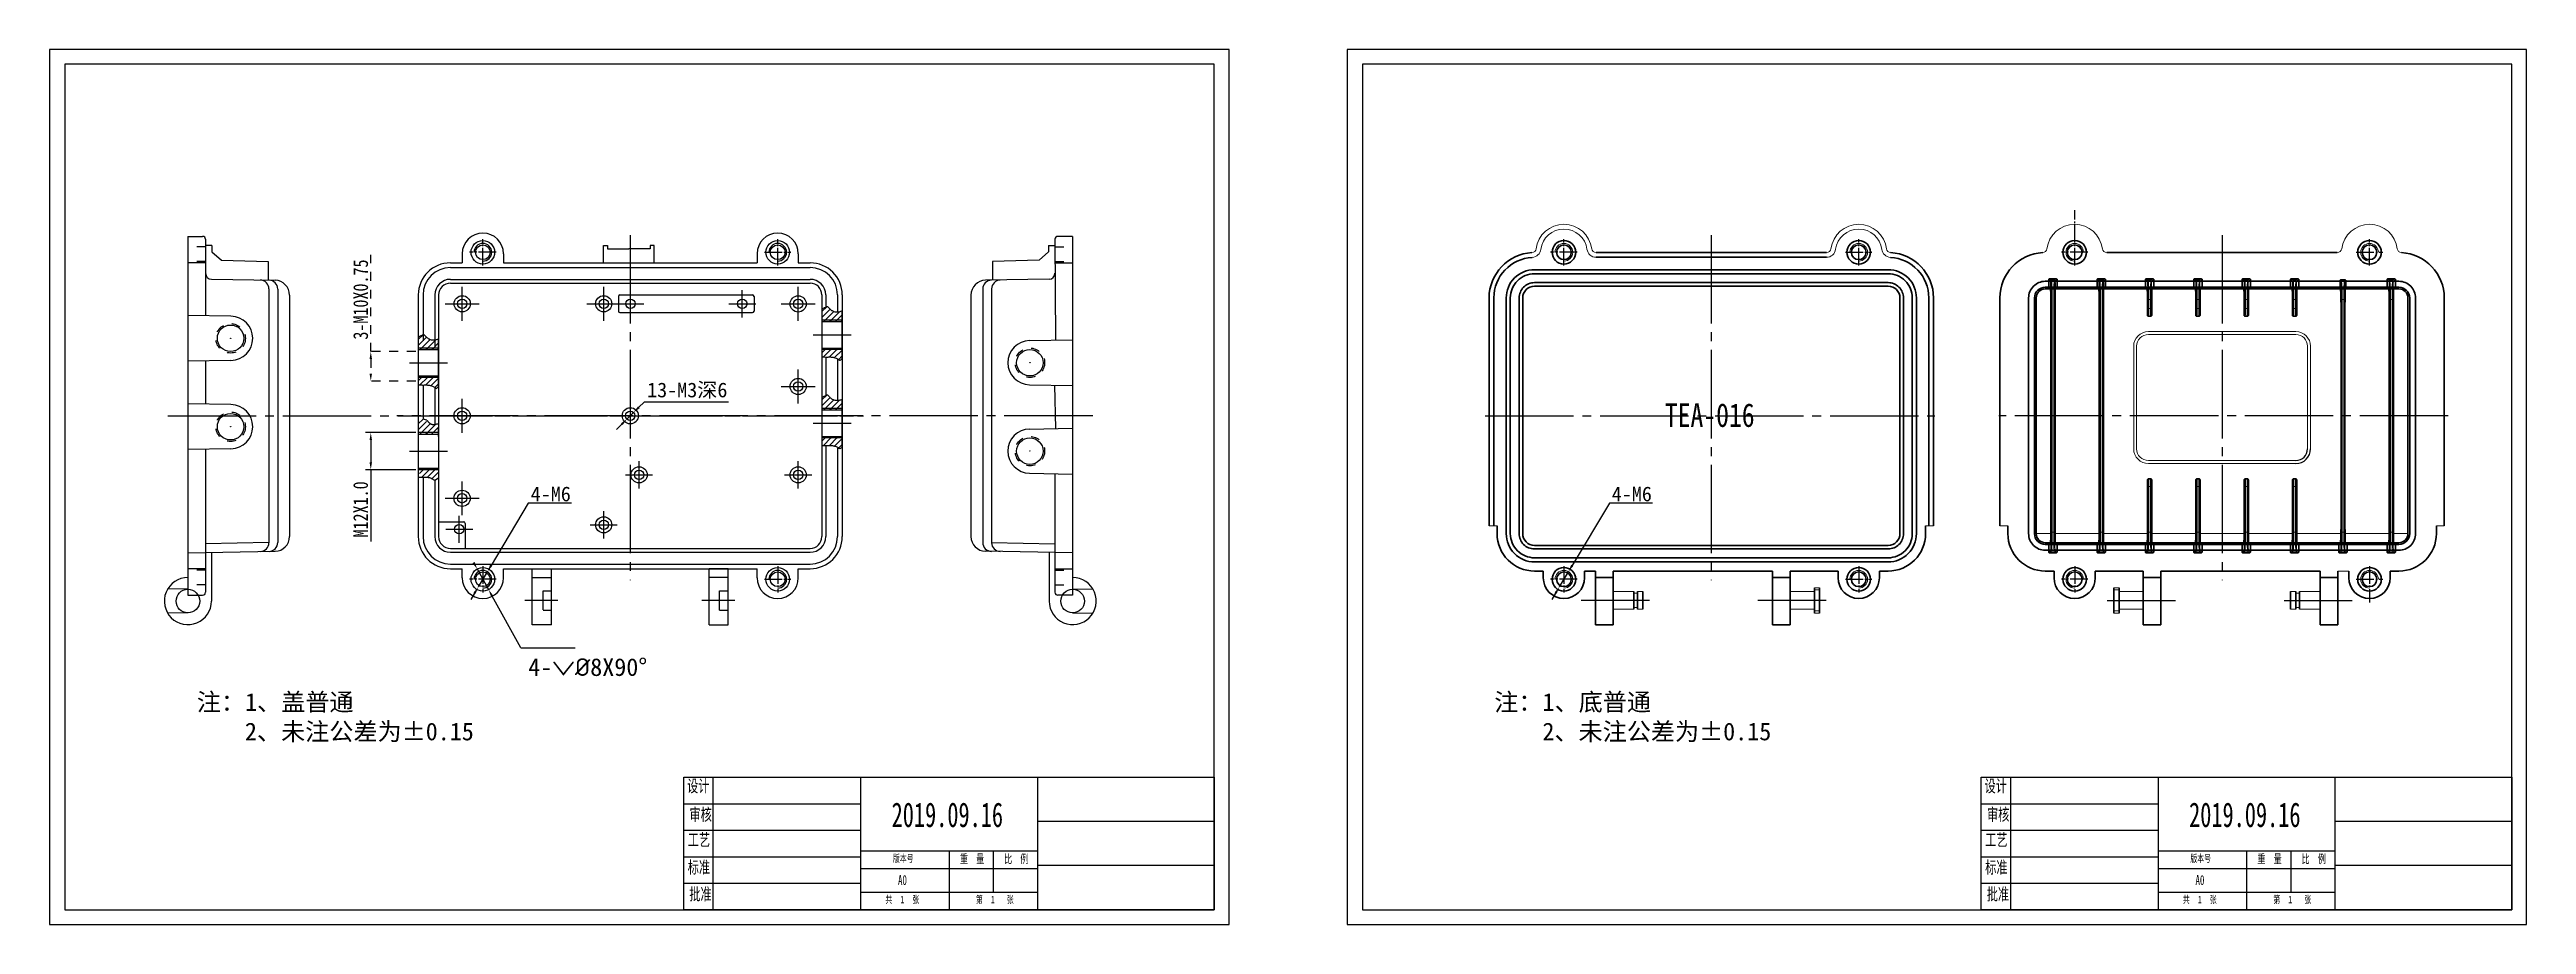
# Model space of a CAD drawing. Header units: millimetres. Extents: x -193 to 647, y -142 to 155.
import ezdxf

# ---------------------------------------------------------------- set-up
doc = ezdxf.new("R2010")
doc.units = ezdxf.units.MM
doc.header["$PDSIZE"] = -5
doc.linetypes.add('EB_DASH', pattern=[6, 3, -3])
doc.linetypes.add('EB_DASHDOT', pattern=[39, 30, -3, 3, -3])
doc.layers.get('0').update_dxf_attribs({"lineweight": 0})
doc.layers.get('Defpoints').update_dxf_attribs({"lineweight": 0})
for name, color, linetype, lineweight in [('CAXA0', 7, 'Continuous', 70), ('CAXA1', 1, 'EB_DASHDOT', 25), ('CAXA2', 6, 'EB_DASH', 25), ('CAXA4', 3, 'Continuous', 25), ('中心线', 1, 'EB_DASHDOT', 15), ('图框_内框线', 5, 'Continuous', 50), ('图框_外框线', 7, 'EB_DASHDOT', 0), ('图框_标题栏属性', 1, 'EB_DASHDOT', 0), ('图框_标题栏文字', 6, 'Continuous', 0)]:
    doc.layers.add(name, color=color, linetype=linetype, lineweight=lineweight)
doc.styles.get("Standard").update_dxf_attribs({"font": '', "width": 0.8})
doc.styles.add('工程字', font='')
doc.styles.add('标准', font='', dxfattribs={"width": 0.667})
doc.styles.get('Standard').set_extended_font_data('FangSong_GB2312')
doc.styles.get('工程字').set_extended_font_data('FangSong_GB2312')
doc.styles.get('标准').set_extended_font_data('FangSong_GB2312')
doc.dimstyles.new('GB-35', dxfattribs={"dimtxt": 5, "dimasz": 2.5, "dimexe": 1.75, "dimexo": 0.875, "dimgap": 0.875, "dimtad": 1, "dimdec": 1, "dimzin": 0, "dimdsep": 46, "dimtxsty": 'Standard', "dimcen": 0, "dimdle": 7, "dimclrd": 1, "dimclre": 1, "dimadec": 0, "dimazin": 0, "dimtfac": 1, "dimtdec": 1, "dimtmove": 0, "dimatfit": 3, "dimfxl": 1, "dimtolj": 1, "dimtzin": 0, "dimlwd": 25, "dimlwe": 25, "dimarcsym": 0})
doc.dimstyles.new('ISO-25', dxfattribs={"dimtxt": 5, "dimasz": 2.5, "dimexe": 1.25, "dimexo": 0.625, "dimtad": 1, "dimtih": 1, "dimtoh": 1, "dimdec": 1, "dimzin": 0, "dimdsep": 46, "dimtxsty": '工程字', "dimcen": 0, "dimdle": 5, "dimclrd": 1, "dimclre": 1, "dimadec": 0, "dimazin": 0, "dimtfac": 1, "dimtdec": 1, "dimtmove": 0, "dimatfit": 3, "dimfxl": 1, "dimlwd": 25, "dimlwe": 25, "dimarcsym": 0})

msp = doc.modelspace()

# ---------------------------------------------------------------- texts
at = {"color": 0, "linetype": 'Continuous', "lineweight": 25, "char_height": 8.333, "attachment_point": 1, "style": '标准'}
for insert in [(92.43, -100.83), (532.71, -100.83)]:
    msp.add_mtext('2019.09.16', dxfattribs=dict(at, insert=insert))
at = {"layer": 'CAXA0', "linetype": 'Continuous', "lineweight": 25, "attachment_point": 1, "style": '标准'}
for s, insert, char_height in [('设计', (23.03, -93.15), 4.167), ('设计', (463.3, -93.15), 4.167), ('审核', (23.85, -102.82), 4.167), ('审核', (464.13, -102.82), 4.167), ('工艺', (23.25, -111.42), 4.167), ('工艺', (463.52, -111.42), 4.167), ('标准', (23.25, -120.75), 4.167), ('版本号', (92.86, -118.58), 2.5), ('A0', (94.6, -125.5), 3.333), ('{\\fFangSong_GB2312|b0|i0|c134|p34;重  量}', (115.62, -118.54), 2.9167), ('{\\fFangSong_GB2312|b0|i0|c134|p34;比  例}', (130.61, -118.54), 2.9167), ('标准', (463.52, -120.75), 4.167), ('版本号', (533.13, -118.58), 2.5), ('A0', (534.87, -125.5), 3.333), ('{\\fFangSong_GB2312|b0|i0|c134|p34;重  量}', (555.89, -118.54), 2.9167), ('{\\fFangSong_GB2312|b0|i0|c134|p34;比  例}', (570.89, -118.54), 2.9167), ('批准', (23.78, -129.86), 4.167), ('共  1  张', (90.33, -132.54), 2.5), ('第  1   张', (121.03, -132.54), 2.5), ('批准', (464.05, -129.86), 4.167), ('共  1  张', (530.6, -132.54), 2.5), ('第  1   张', (561.3, -132.54), 2.5)]:
    msp.add_mtext(s, dxfattribs=dict(at, insert=insert, char_height=char_height))
at = {"layer": '图框_标题栏属性', "color": 0, "linetype": 'Continuous', "insert": (354.8, 34.65), "char_height": 8, "width": 41.6127, "attachment_point": 1}
msp.add_mtext('{\\fSimHei|b0|i0|c134|p2;TEA-016}', dxfattribs=at)
at = {"layer": '图框_标题栏文字', "linetype": 'Continuous', "lineweight": 25, "insert": (-30.87, -51.88), "char_height": 6, "attachment_point": 1, "style": '工程字'}
msp.add_mtext('{\\fSimSun|b0|i0|c134|p2;\\C7;4-\\fGDT|b1|i0|c0|p2;w\\fISOCPEUR|b0|i0|c0|p34;%%C\\fSimSun|b0|i0|c134|p2;8X90°\\C256;    }', dxfattribs=at)
at = {"layer": '图框_标题栏文字', "color": 0, "linetype": 'Continuous', "lineweight": 25, "char_height": 6, "attachment_point": 1, "style": '工程字'}
for s, insert in [('{\\fSimSun|b0|i0|c134|p2;注：1、盖普通\\P    2、未注公差为±0.15}', (-143.34, -63.74)), ('{\\fSimSun|b0|i0|c134|p2;注：1、底普通\\P    2、未注公差为±0.15}', (296.93, -63.74))]:
    msp.add_mtext(s, dxfattribs=dict(at, insert=insert))

# ---------------------------------------------------------------- blocks, each defined once
blk = doc.blocks.new('*D1')
at = {"layer": 'CAXA4', "color": 1, "lineweight": 25}
for p, q in [((6.66, 33.31), (8.43, 35.07)), ((37.12, 35.07), (8.43, 35.07)), ((0.83, 27.53), (-0.94, 25.77)), ((2.61, 29.29), (4.88, 31.55))]:
    blk.add_line(p, q, dxfattribs=at)
at = {"layer": 'CAXA4', "color": 1}
for points in [[(1.13, 27.24), (0.54, 27.83), (2.61, 29.29)], [(6.37, 33.6), (6.95, 33.01), (4.88, 31.55)]]:
    blk.add_solid(points, dxfattribs=at)
at = {"layer": 'Defpoints', "color": 0}
for p in [(2.61, 29.29), (4.88, 31.55)]:
    blk.add_point(p, dxfattribs=at)
at = {"layer": 'CAXA4', "color": 0, "lineweight": 25, "insert": (23.09, 38.94), "char_height": 5, "attachment_point": 5, "style": '工程字'}
blk.add_mtext('\\fFangSong_GB2312;13-M3深6', dxfattribs=at)
blk = doc.blocks.new('*D2')
at = {"layer": 'CAXA4', "color": 1, "linetype": 'EB_DASH', "lineweight": 25}
for p, q in [((-84.31, 52.23), (-84.31, 85.03)), ((-69.06, 52.23), (-86.06, 52.23)), ((-69.06, 42.2), (-86.06, 42.2)), ((-84.31, 49.73), (-84.31, 44.7))]:
    blk.add_line(p, q, dxfattribs=at)
at = {"layer": 'CAXA4', "color": 1}
for points in [[(-83.89, 49.73), (-84.72, 49.73), (-84.31, 52.23)], [(-84.72, 44.7), (-83.89, 44.7), (-84.31, 42.2)]]:
    blk.add_solid(points, dxfattribs=at)
at = {"layer": 'Defpoints', "color": 0}
for p in [(-68.18, 52.23), (-84.31, 42.2), (-68.18, 42.2)]:
    blk.add_point(p, dxfattribs=at)
at = {"layer": 'CAXA4', "color": 0, "lineweight": 25, "insert": (-87.72, 69.88), "char_height": 5, "attachment_point": 5, "rotation": 90}
blk.add_mtext('\\A1;\\fFangSong_GB2312;3-M10X0.75', dxfattribs=at)
blk = doc.blocks.new('*D3')
at = {"layer": 'Defpoints', "color": 0}
for p in [(-44.73, -22.5), (-47.81, -27.65)]:
    blk.add_point(p, dxfattribs=at)
at = {"layer": '图框_标题栏属性', "color": 1, "lineweight": 25}
for p, q in [((-30.85, 0.71), (-43.45, -20.36)), ((-16.23, 0.71), (-30.85, 0.71)), ((-47.81, -27.65), (-44.73, -22.5)), ((-49.1, -29.8), (-50.38, -31.94))]:
    blk.add_line(p, q, dxfattribs=at)
at = {"layer": '图框_标题栏属性', "color": 1}
for points in [[(-43.81, -20.14), (-43.09, -20.57), (-44.73, -22.5)], [(-48.74, -30.01), (-49.46, -29.59), (-47.81, -27.65)]]:
    blk.add_solid(points, dxfattribs=at)
at = {"layer": '图框_标题栏属性', "color": 0, "lineweight": 25, "insert": (-23.23, 3.86), "char_height": 5, "attachment_point": 5, "style": '工程字'}
blk.add_mtext('4-M6', dxfattribs=at)
blk = doc.blocks.new('*D4')
at = {"layer": 'Defpoints', "color": 0}
for p in [(-68.18, 24.72), (-84.31, 12.09), (-68.18, 12.09)]:
    blk.add_point(p, dxfattribs=at)
at = {"layer": '图框_标题栏属性', "color": 1, "lineweight": 25}
for p, q in [((-69.06, 24.72), (-86.06, 24.72)), ((-84.31, 22.22), (-84.31, 14.59)), ((-69.06, 12.09), (-86.06, 12.09)), ((-84.31, 12.09), (-84.31, -12.3))]:
    blk.add_line(p, q, dxfattribs=at)
at = {"layer": '图框_标题栏属性', "color": 1}
for points in [[(-83.89, 22.22), (-84.72, 22.22), (-84.31, 24.72)], [(-84.72, 14.59), (-83.89, 14.59), (-84.31, 12.09)]]:
    blk.add_solid(points, dxfattribs=at)
at = {"layer": '图框_标题栏属性', "color": 0, "lineweight": 25, "insert": (-87.72, -1.36), "char_height": 5, "attachment_point": 5, "rotation": 90}
blk.add_mtext('\\A1;M12X1.0', dxfattribs=at)
blk = doc.blocks.new('*D15')
at = {"layer": 'Defpoints', "color": 0}
for p in [(-48.2, -21.57), (-44.34, -28.58)]:
    blk.add_point(p, dxfattribs=at)
at = {"layer": '图框_标题栏属性', "color": 1, "lineweight": 25}
for p, q in [((-48.2, -21.57), (-44.34, -28.58)), ((-33.44, -48.38), (-43.14, -30.77))]:
    blk.add_line(p, q, dxfattribs=at)
at = {"layer": '图框_标题栏属性', "color": 1}
for points in [[(-49.78, -19.59), (-49.05, -19.18), (-48.2, -21.57)], [(-42.77, -30.57), (-43.5, -30.97), (-44.34, -28.58)]]:
    blk.add_solid(points, dxfattribs=at)
blk = doc.blocks.new('*D16')
at = {"layer": 'Defpoints', "color": 0}
for p in [(322.1, -22.5), (319.02, -27.65)]:
    blk.add_point(p, dxfattribs=at)
at = {"layer": '图框_标题栏属性', "color": 1, "lineweight": 25}
for p, q in [((335.98, 0.71), (323.39, -20.36)), ((350.61, 0.71), (335.98, 0.71)), ((319.02, -27.65), (322.1, -22.5)), ((317.74, -29.8), (316.45, -31.94))]:
    blk.add_line(p, q, dxfattribs=at)
at = {"layer": '图框_标题栏属性', "color": 1}
for points in [[(323.03, -20.14), (323.74, -20.57), (322.1, -22.5)], [(318.1, -30.01), (317.38, -29.59), (319.02, -27.65)]]:
    blk.add_solid(points, dxfattribs=at)
at = {"layer": '图框_标题栏属性', "color": 0, "lineweight": 25, "insert": (343.61, 3.86), "char_height": 5, "attachment_point": 5, "style": '工程字'}
blk.add_mtext('4-M6', dxfattribs=at)

# ---------------------------------------------------------------- dimensions: what is measured, and where the dimension line sits
at = {"layer": 'CAXA4', "color": 0, "linetype": 'EB_DASH', "lineweight": 25}
dim = msp.add_linear_dim(base=(-84.31, 42.2), p1=(-68.18, 52.23), p2=(-68.18, 42.2), angle=270, text='\\fFangSong_GB2312;3-M10X0.75', dimstyle='GB-35', dxfattribs=at)
dim.commit()
dim.dimension.update_dxf_attribs({"geometry": '*D2', "text_midpoint": (-84.31, 69.88), "dimtype": 160})
at = {"layer": 'CAXA4', "color": 0, "lineweight": 25}
dim = msp.add_diameter_dim_2p(p1=(2.61, 29.29), p2=(4.88, 31.55), text='\\fFangSong_GB2312;13-M3深6', dimstyle='ISO-25', dxfattribs=at)
dim.commit()
dim.dimension.update_dxf_attribs({"geometry": '*D1', "text_midpoint": (23.09, 38.94)})
at = {"layer": '图框_标题栏属性', "color": 0, "lineweight": 25}
dim = msp.add_linear_dim(base=(-84.31, 12.09), p1=(-68.18, 24.72), p2=(-68.18, 12.09), angle=90, text='M12X1.0', dimstyle='GB-35', dxfattribs=at)
dim.commit()
dim.dimension.update_dxf_attribs({"geometry": '*D4', "text_midpoint": (-87.72, -1.36)})
for p1, p2, text, picture, middle in [((-47.81, -27.65), (-44.73, -22.5), '4-M6', '*D3', (-30.85, 0.71)), ((319.02, -27.65), (322.1, -22.5), '4-M6', '*D16', (335.98, 0.71)), ((-48.2, -21.57), (-44.34, -28.58), ' ', '*D15', (-33.44, -48.38))]:
    dim = msp.add_diameter_dim_2p(p1=p1, p2=p2, text=text, dimstyle='ISO-25', dxfattribs=at)
    dim.commit()
    dim.dimension.update_dxf_attribs({"geometry": picture, "text_midpoint": middle, "dimtype": 163})

# ---------------------------------------------------------------- linework, layer by layer
at = {"color": 0, "linetype": 'Continuous', "lineweight": 25}
for p, q in [((-146.37, 91.32), (-141.37, 91.32)), ((-146.37, 91.32), (-146.37, -30.48)), ((-140.37, 90.32), (-140.37, 64.37)), ((-138.23, 88.17), (-140.37, 88.17)), ((-138.23, 88.17), (-138.23, 86.05)), ((-138.23, 86.05), (-134.99, 83.29)), ((-53.28, 85.42), (-53.28, 82.34)), ((-39.27, 85.42), (-39.27, 82.34)), ((-5.38, 82.35), (-5.38, 88.19)), ((-5.38, 88.19), (-3.98, 88.19)), ((-3.98, 88.19), (-3.98, 87.08)), ((-3.98, 87.08), (3.26, 87.08)), ((10.47, 87.08), (3.23, 87.08)), ((11.87, 88.19), (10.47, 88.19)), ((10.47, 88.19), (10.47, 87.08)), ((11.87, 82.35), (11.87, 88.19)), ((46.76, 85.42), (46.76, 82.34)), ((60.77, 85.42), (60.77, 82.34)), ((145.72, 86.05), (142.48, 83.29)), ((145.72, 88.17), (145.72, 86.05)), ((145.72, 88.17), (147.86, 88.17)), ((147.86, 90.32), (148.01, 56.08)), ((153.86, 91.32), (148.86, 91.32)), ((153.86, 91.32), (153.86, -30.48)), ((-140.37, 82.32), (-146.37, 82.32)), ((-138.41, 76.78), (-116.78, 76.41)), ((-134.99, 83.29), (-119.14, 82.81)), ((-119.14, 82.81), (-119.14, 76.45)), ((-57.28, 82.34), (-53.28, 82.34)), ((-57.28, 80.74), (64.77, 80.74)), ((-57.28, 76.74), (64.77, 76.74)), ((-39.27, 82.34), (46.76, 82.34)), ((60.77, 82.34), (64.77, 82.34)), ((145.9, 76.78), (124.27, 76.41)), ((142.48, 83.29), (126.63, 82.81)), ((126.63, 82.81), (126.63, 76.45)), ((147.86, 82.32), (153.86, 82.32)), ((-118.87, 73.49), (-118.87, -12.65)), ((-115.87, 73.44), (-115.87, -12.6)), ((-111.87, 71.41), (-111.87, -10.56)), ((-68.18, 71.44), (-68.18, -10.6)), ((-66.58, 71.44), (-66.58, 55.92)), ((-62.58, 71.44), (-62.58, 53.92)), ((-61.28, 71.44), (-61.28, -10.6)), ((-57.28, 75.44), (64.77, 75.44)), ((-0.26, 70.94), (-0.26, 65.94)), ((0.24, 71.44), (45.26, 71.44)), ((45.76, 70.94), (45.76, 65.94)), ((68.77, 71.44), (68.77, -10.6)), ((70.07, 71.44), (70.07, 67.16)), ((74.07, 71.44), (74.07, 65.68)), ((75.67, 71.44), (75.67, -10.6)), ((119.36, 71.41), (119.36, -10.56)), ((123.36, 73.44), (123.36, -12.6)), ((126.36, 73.49), (126.36, -12.65)), ((-131.74, 64.22), (-146.37, 64.48)), ((0.24, 65.44), (45.26, 65.44)), ((75.67, 62.93), (75.67, 66.04)), ((75.67, 49.83), (75.67, 64.73)), ((75.67, 62.43), (75.67, 53.43)), ((-61.28, 53.43), (-61.28, 56.53)), ((-61.28, 40.33), (-61.28, 55.22)), ((-61.28, 52.93), (-61.28, 43.93)), ((139.23, 55.93), (153.86, 56.18)), ((-131.74, 49.22), (-146.37, 48.97)), ((-140.37, 49.07), (-140.37, 34.37)), ((70.07, 50.39), (70.07, 37.3)), ((74.07, 49.71), (74.07, 35.67)), ((-131.74, 34.22), (-146.37, 34.48)), ((-66.58, 40.86), (-66.58, 29.32)), ((-62.58, 39.97), (-62.58, 27.51)), ((75.67, 19.82), (75.67, 34.72)), ((139.23, 40.93), (153.86, 40.67)), ((147.72, 40.78), (148.01, 26.07)), ((-61.28, 23.42), (-61.28, 26.52)), ((75.67, 32.42), (75.67, 23.42)), ((139.23, 25.92), (153.86, 26.17)), ((-131.74, 19.22), (-146.37, 18.97)), ((-140.37, 19.07), (-140.37, -29.48)), ((-61.28, 22.92), (-61.28, 13.91)), ((70.07, 20.39), (70.07, -10.6)), ((74.07, 19.46), (74.07, -10.6)), ((-66.58, 9.55), (-66.58, -10.6)), ((-62.58, 8.57), (-62.58, -10.6)), ((139.23, 10.92), (153.86, 10.66)), ((147.86, 10.77), (147.86, -29.48)), ((-61.28, -5.59), (-52.78, -5.59)), ((-52.28, -6.09), (-52.28, -14.6)), ((-146.37, -16.08), (-116.78, -15.56)), ((-118.87, -12.6), (-140.37, -13)), ((-138.37, -15.94), (-138.37, -32.48)), ((-57.28, -14.6), (64.77, -14.6)), ((-57.28, -15.9), (64.77, -15.9)), ((153.86, -16.08), (124.27, -15.56)), ((126.36, -12.6), (147.86, -13)), ((145.86, -15.94), (145.86, -32.48)), ((-140.37, -21.48), (-146.37, -21.48)), ((-57.28, -19.9), (64.77, -19.9)), ((-57.28, -21.5), (-53.28, -21.5)), ((-53.28, -24.58), (-53.28, -21.5)), ((-39.27, -24.58), (-39.27, -21.5)), ((-39.27, -21.5), (46.76, -21.5)), ((-29.52, -40.51), (-29.52, -21.5)), ((-29.52, -21.5), (-23.02, -21.5)), ((-29.52, -24.5), (-23.02, -24.5)), ((-23.02, -40.51), (-23.02, -21.5)), ((37.01, -21.5), (30.51, -21.5)), ((30.51, -40.51), (30.51, -21.5)), ((37.01, -24.5), (30.51, -24.5)), ((37.01, -40.51), (37.01, -21.5)), ((46.76, -21.5), (46.76, -21.5)), ((46.76, -24.58), (46.76, -21.5)), ((60.77, -24.58), (60.77, -21.5)), ((60.77, -21.5), (64.77, -21.5)), ((147.86, -21.48), (153.86, -21.48)), ((-146.3, -28.48), (-153.23, -28.36)), ((-146.37, -30.48), (-141.37, -30.48)), ((-25.83, -35.48), (-25.83, -28.98)), ((-25.83, -29), (-23.02, -29)), ((34.01, -29), (37.01, -29)), ((34.01, -35.51), (34.01, -29)), ((153.86, -30.48), (148.86, -30.48)), ((153.79, -28.48), (160.72, -28.36)), ((-146.3, -36.48), (-153.23, -36.6)), ((-23.02, -40.51), (-29.52, -40.51)), ((-25.83, -35.51), (-23.02, -35.51)), ((30.51, -40.51), (37.01, -40.51)), ((34.01, -35.51), (37.01, -35.51)), ((153.79, -36.48), (160.72, -36.6))]:
    msp.add_line(p, q, dxfattribs=at)
at = {"color": 0, "linetype": 'Continuous', "lineweight": 35}
for p, q in [((409.69, 85.82), (331.47, 85.82)), ((409.69, 84.22), (331.47, 84.22)), ((504.8, 85.82), (583.01, 85.82)), ((295.18, 70.42), (295.18, -6.98)), ((296.78, 70.42), (296.78, -6.98)), ((444.39, 70.42), (444.39, -6.98)), ((445.99, 70.42), (445.99, -6.98)), ((468.5, 70.42), (468.5, -6.98)), ((619.31, 70.42), (619.31, -6.98)), ((297.88, -6.98), (297.88, -9.58)), ((443.29, -6.98), (443.29, -9.58)), ((471.2, -6.98), (471.2, -9.58)), ((616.61, -6.98), (616.61, -9.58)), ((310.58, -22.28), (313.56, -22.28)), ((313.56, -24.58), (313.56, -22.28)), ((327.56, -22.28), (331.32, -22.28)), ((327.56, -24.58), (327.56, -22.28)), ((331.32, -40.51), (331.32, -22.28)), ((331.32, -24.5), (337.32, -24.5)), ((337.32, -22.28), (391.34, -22.28)), ((337.32, -40.51), (337.32, -22.28)), ((391.34, -40.51), (391.34, -22.28)), ((391.34, -24.5), (397.34, -24.5)), ((397.34, -22.28), (413.6, -22.28)), ((397.34, -40.51), (397.34, -22.28)), ((413.6, -24.58), (413.6, -22.28)), ((427.61, -22.28), (430.59, -22.28)), ((427.61, -24.58), (427.61, -22.28)), ((486.88, -22.28), (483.9, -22.28)), ((486.88, -24.58), (486.88, -22.28)), ((517.14, -22.28), (500.89, -22.28)), ((500.89, -24.58), (500.89, -22.28)), ((517.14, -40.51), (517.14, -22.28)), ((523.14, -24.5), (517.14, -24.5)), ((577.17, -22.28), (523.14, -22.28)), ((523.14, -40.51), (523.14, -22.28)), ((577.17, -40.51), (577.17, -22.28)), ((583.17, -24.5), (577.17, -24.5)), ((583.17, -40.51), (583.17, -22.28)), ((586.92, -24.58), (586.92, -22.28)), ((603.91, -22.28), (600.93, -22.28)), ((600.93, -24.58), (600.93, -22.28)), ((344.32, -35.23), (344.32, -29.23)), ((345.52, -35.23), (345.52, -29.23)), ((347.32, -35.23), (347.32, -29.23)), ((405.54, -36.53), (405.54, -27.93)), ((407.34, -36.53), (407.34, -27.93)), ((507.14, -36.53), (507.14, -27.93)), ((508.94, -36.53), (508.94, -27.93)), ((567.17, -35.23), (567.17, -29.23)), ((568.97, -35.23), (568.97, -29.23)), ((570.17, -35.23), (570.17, -29.23)), ((337.32, -40.51), (331.32, -40.51)), ((397.34, -40.51), (391.34, -40.51)), ((517.14, -40.51), (523.14, -40.51)), ((577.17, -40.51), (583.17, -40.51))]:
    msp.add_line(p, q, dxfattribs=at)
at = {"color": 7, "lineweight": 13, "ltscale": 0.338252}
for p, q in [((483.9, 76.07), (485.07, 76.07)), ((504.34, 76.07), (517.87, 76.07)), ((520.74, 76.07), (534.27, 76.07)), ((537.14, 76.07), (550.67, 76.07)), ((553.54, 76.07), (567.07, 76.07)), ((602.74, 76.07), (603.91, 76.07)), ((501.47, -15.23), (487.94, -15.23)), ((517.87, -15.23), (504.34, -15.23)), ((534.27, -15.23), (520.74, -15.23)), ((550.67, -15.23), (537.14, -15.23)), ((567.07, -15.23), (553.54, -15.23)), ((583.47, -15.23), (569.94, -15.23)), ((599.87, -15.23), (586.34, -15.23))]:
    msp.add_line(p, q, dxfattribs=at)
at = {"color": 7, "lineweight": 35, "ltscale": 0.013987}
for p, q in [((485.07, 76.63), (485.07, 76.07)), ((487.94, 76.07), (487.94, 76.63)), ((501.47, 76.63), (501.47, 76.07)), ((504.34, 76.07), (504.34, 76.63)), ((517.87, 76.63), (517.87, 76.07)), ((520.74, 76.07), (520.74, 76.63)), ((534.27, 76.63), (534.27, 76.07)), ((537.14, 76.07), (537.14, 76.63)), ((550.67, 76.63), (550.67, 76.07)), ((553.54, 76.07), (553.54, 76.63)), ((567.07, 76.63), (567.07, 76.07)), ((569.94, 76.07), (569.94, 76.63)), ((599.87, 76.63), (599.87, 76.07)), ((602.74, 76.07), (602.74, 76.63)), ((485.07, -15.23), (485.07, -15.79)), ((487.94, -15.79), (487.94, -15.23)), ((501.47, -15.23), (501.47, -15.79)), ((504.34, -15.79), (504.34, -15.23)), ((517.87, -15.23), (517.87, -15.79)), ((520.74, -15.79), (520.74, -15.23)), ((534.27, -15.23), (534.27, -15.79)), ((537.14, -15.79), (537.14, -15.23)), ((550.67, -15.23), (550.67, -15.79)), ((553.54, -15.79), (553.54, -15.23)), ((567.07, -15.23), (567.07, -15.79)), ((569.94, -15.79), (569.94, -15.23)), ((583.47, -15.23), (583.47, -15.79)), ((586.34, -15.79), (586.34, -15.23)), ((599.87, -15.23), (599.87, -15.79)), ((602.74, -15.79), (602.74, -15.23))]:
    msp.add_line(p, q, dxfattribs=at)
at = {"color": 7, "lineweight": 13, "ltscale": 0.021062}
for p, q in [((485.07, 76.63), (485.74, 76.11)), ((487.94, 76.63), (487.28, 76.11)), ((517.87, 76.63), (518.54, 76.11)), ((534.27, 76.63), (534.94, 76.11)), ((537.14, 76.63), (536.48, 76.11)), ((567.07, 76.63), (567.74, 76.11)), ((569.94, 76.63), (569.28, 76.11)), ((600.54, 76.11), (599.87, 76.63)), ((485.07, -15.79), (485.74, -15.27)), ((487.28, -15.27), (487.94, -15.79)), ((517.87, -15.79), (518.54, -15.27)), ((534.27, -15.79), (534.94, -15.27)), ((536.48, -15.27), (537.14, -15.79)), ((567.07, -15.79), (567.74, -15.27)), ((569.28, -15.27), (569.94, -15.79)), ((599.87, -15.79), (600.54, -15.27))]:
    msp.add_line(p, q, dxfattribs=at)
at = {"color": 7, "lineweight": 35, "ltscale": 0.056752}
for p, q in [((487.64, 76.93), (485.37, 76.93)), ((504.04, 76.93), (501.77, 76.93)), ((520.44, 76.93), (518.17, 76.93)), ((536.84, 76.93), (534.57, 76.93)), ((569.64, 76.93), (567.37, 76.93)), ((602.44, 76.93), (600.17, 76.93)), ((485.37, -16.09), (487.64, -16.09)), ((501.77, -16.09), (504.04, -16.09)), ((518.17, -16.09), (520.44, -16.09)), ((534.57, -16.09), (536.84, -16.09)), ((567.37, -16.09), (569.64, -16.09)), ((583.77, -16.09), (586.04, -16.09)), ((600.17, -16.09), (602.44, -16.09))]:
    msp.add_line(p, q, dxfattribs=at)
at = {"color": 7, "lineweight": 13, "ltscale": 0.021058}
for p, q in [((485.37, 76.93), (486.04, 76.41)), ((486.98, 76.41), (487.64, 76.93)), ((501.77, 76.93), (502.44, 76.41)), ((519.78, 76.41), (520.44, 76.93)), ((534.57, 76.93), (535.24, 76.41)), ((550.97, 76.93), (551.64, 76.41)), ((552.58, 76.41), (553.24, 76.93)), ((568.98, 76.41), (569.64, 76.93)), ((601.78, 76.41), (602.44, 76.93)), ((486.04, -15.57), (485.37, -16.09)), ((487.64, -16.09), (486.98, -15.57)), ((502.44, -15.57), (501.77, -16.09)), ((520.44, -16.09), (519.78, -15.57)), ((535.24, -15.57), (534.57, -16.09)), ((551.64, -15.57), (550.97, -16.09)), ((553.24, -16.09), (552.58, -15.57)), ((569.64, -16.09), (568.98, -15.57)), ((584.44, -15.57), (583.77, -16.09)), ((602.44, -16.09), (601.78, -15.57))]:
    msp.add_line(p, q, dxfattribs=at)
at = {"color": 7, "lineweight": 35}
for p, q in [((485.79, 75.73), (485.79, -8.15)), ((487.22, -8.15), (487.22, 75.7)), ((502.19, 75.73), (502.19, -8.15)), ((503.62, -8.15), (503.62, 75.7)), ((600.59, 68.99), (600.59, -8.15)), ((602.02, -8.15), (602.02, 68.99)), ((518.59, 8.72), (518.59, -8.15)), ((520.02, -8.15), (520.02, 8.72)), ((534.99, 8.72), (534.99, -8.15)), ((536.42, -8.15), (536.42, 8.72)), ((551.39, 8.72), (551.39, -8.15)), ((552.82, -8.15), (552.82, 8.72)), ((567.79, 8.72), (567.79, -8.15)), ((569.22, -8.15), (569.22, 8.72))]:
    msp.add_line(p, q, dxfattribs=at)
at = {"color": 7, "lineweight": 13, "ltscale": 0.023506}
for p, q in [((486.04, 76.41), (486.98, 76.41)), ((486.98, -15.57), (486.04, -15.57))]:
    msp.add_line(p, q, dxfattribs=at)
at = {"color": 7, "lineweight": 13, "ltscale": 0.170918}
msp.add_line((487.94, 76.07), (494.78, 76.07), dxfattribs=at)
at = {"color": 7, "lineweight": 13, "ltscale": 0.014633}
msp.add_line((500.89, 76.07), (501.47, 76.07), dxfattribs=at)
at = {"color": 7, "lineweight": 13, "ltscale": 0.021061}
for p, q in [((502.14, 76.11), (501.47, 76.63)), ((504.34, 76.63), (503.68, 76.11)), ((520.74, 76.63), (520.08, 76.11)), ((550.67, 76.63), (551.34, 76.11)), ((553.54, 76.63), (552.88, 76.11)), ((602.74, 76.63), (602.08, 76.11)), ((501.47, -15.79), (502.14, -15.27)), ((503.68, -15.27), (504.34, -15.79)), ((520.08, -15.27), (520.74, -15.79)), ((550.67, -15.79), (551.34, -15.27)), ((552.88, -15.27), (553.54, -15.79)), ((583.47, -15.79), (584.14, -15.27)), ((585.68, -15.27), (586.34, -15.79)), ((602.08, -15.27), (602.74, -15.79))]:
    msp.add_line(p, q, dxfattribs=at)
at = {"color": 7, "lineweight": 13, "ltscale": 0.023505}
for p, q in [((502.44, 76.41), (503.38, 76.41)), ((518.84, 76.41), (519.78, 76.41)), ((535.24, 76.41), (536.18, 76.41)), ((551.64, 76.41), (552.58, 76.41)), ((568.04, 76.41), (568.98, 76.41)), ((584.44, 76.41), (585.38, 76.41)), ((600.84, 76.41), (601.78, 76.41)), ((503.38, -15.57), (502.44, -15.57)), ((519.78, -15.57), (518.84, -15.57)), ((536.18, -15.57), (535.24, -15.57)), ((552.58, -15.57), (551.64, -15.57)), ((568.98, -15.57), (568.04, -15.57)), ((585.38, -15.57), (584.44, -15.57)), ((601.78, -15.57), (600.84, -15.57))]:
    msp.add_line(p, q, dxfattribs=at)
at = {"color": 7, "lineweight": 13, "ltscale": 0.021059}
for p, q in [((503.38, 76.41), (504.04, 76.93)), ((518.17, 76.93), (518.84, 76.41)), ((536.18, 76.41), (536.84, 76.93)), ((567.37, 76.93), (568.04, 76.41)), ((600.17, 76.93), (600.84, 76.41)), ((504.04, -16.09), (503.38, -15.57)), ((518.84, -15.57), (518.17, -16.09)), ((536.84, -16.09), (536.18, -15.57)), ((568.04, -15.57), (567.37, -16.09)), ((586.04, -16.09), (585.38, -15.57)), ((600.84, -15.57), (600.17, -16.09))]:
    msp.add_line(p, q, dxfattribs=at)
at = {"color": 7, "lineweight": 35, "ltscale": 0.05675}
for p, q in [((553.24, 76.93), (550.97, 76.93)), ((550.97, -16.09), (553.24, -16.09))]:
    msp.add_line(p, q, dxfattribs=at)
at = {"color": 7, "lineweight": 13, "ltscale": 0.262025}
msp.add_line((569.94, 76.07), (580.42, 76.07), dxfattribs=at)
at = {"color": 7, "lineweight": 35, "ltscale": 0.067055}
msp.add_line((583.92, 76.28), (583.96, 73.6), dxfattribs=at)
at = {"color": 7, "lineweight": 13, "ltscale": 0.006735}
msp.add_line((584.14, 76.11), (583.92, 76.28), dxfattribs=at)
at = {"color": 7, "lineweight": 35, "ltscale": 0.026942}
msp.add_line((585.3, 76.58), (584.22, 76.58), dxfattribs=at)
at = {"color": 7, "lineweight": 13, "ltscale": 0.006862}
msp.add_line((584.22, 76.58), (584.44, 76.41), dxfattribs=at)
at = {"color": 7, "lineweight": 35, "ltscale": 0.007436}
msp.add_line((585.59, 76.58), (585.3, 76.58), dxfattribs=at)
at = {"color": 7, "lineweight": 13, "ltscale": 0.006912}
msp.add_line((585.38, 76.41), (585.59, 76.58), dxfattribs=at)
at = {"color": 7, "lineweight": 13, "ltscale": 0.006955}
msp.add_line((585.68, 76.11), (585.89, 76.28), dxfattribs=at)
at = {"color": 7, "lineweight": 35, "ltscale": 0.067008}
msp.add_line((585.86, 73.6), (585.89, 76.28), dxfattribs=at)
at = {"color": 7, "lineweight": 13, "ltscale": 0.333525}
msp.add_line((586.53, 76.07), (599.87, 76.07), dxfattribs=at)
at = {"linetype": 'Continuous', "lineweight": 25}
for p, q in [((68.77, 65.83), (70.4, 67.46)), ((68.77, 63.83), (71.56, 66.62)), ((75.67, 62.93), (68.77, 62.93)), ((68.77, 62.43), (75.67, 62.43)), ((69.38, 62.43), (69.88, 62.93)), ((69.88, 62.93), (72.8, 65.85)), ((71.38, 62.43), (71.88, 62.93)), ((71.88, 62.93), (74.71, 65.76)), ((73.38, 62.43), (73.88, 62.93)), ((73.88, 62.93), (75.67, 64.73)), ((75.38, 62.43), (75.67, 62.73)), ((-68.18, 56.32), (-66.56, 57.95)), ((-68.18, 54.32), (-65.39, 57.11)), ((-61.28, 53.43), (-68.18, 53.43)), ((-68.18, 52.93), (-61.28, 52.93)), ((-67.58, 52.93), (-67.08, 53.43)), ((-67.08, 53.43), (-64.16, 56.35)), ((-65.58, 52.93), (-65.08, 53.43)), ((-65.08, 53.43), (-62.25, 56.26)), ((-63.57, 52.93), (-63.08, 53.43)), ((-63.08, 53.43), (-61.28, 55.22)), ((-61.57, 52.93), (-61.28, 53.22)), ((68.77, 53.43), (75.67, 53.43)), ((75.67, 52.9), (68.77, 52.9)), ((68.77, 51.82), (69.85, 52.9)), ((69.35, 50.4), (71.85, 52.9)), ((69.85, 52.9), (70.38, 53.43)), ((71.35, 50.4), (73.85, 52.9)), ((71.85, 52.9), (72.38, 53.43)), ((72.99, 50.04), (75.67, 52.72)), ((73.85, 52.9), (74.38, 53.43)), ((74.43, 49.47), (75.67, 50.72)), ((-68.18, 43.93), (-61.28, 43.93)), ((-68.18, 42.32), (-67.11, 43.4)), ((-61.28, 43.4), (-68.18, 43.4)), ((-67.61, 40.9), (-65.1, 43.4)), ((-67.11, 43.4), (-66.58, 43.93)), ((-65.6, 40.9), (-63.1, 43.4)), ((-65.1, 43.4), (-64.58, 43.93)), ((-63.96, 40.54), (-61.28, 43.22)), ((-63.1, 43.4), (-62.57, 43.93)), ((75.54, 49.72), (75.75, 49.9)), ((-62.53, 39.97), (-61.28, 41.22)), ((-61.41, 40.21), (-61.2, 40.39)), ((68.77, 35.82), (70.4, 37.44)), ((68.77, 33.81), (71.56, 36.61)), ((69.88, 32.92), (72.8, 35.84)), ((71.88, 32.92), (74.71, 35.75)), ((73.88, 32.92), (75.67, 34.72)), ((-68.2, 27.7), (-66.58, 29.32)), ((-68.2, 25.7), (-65.41, 28.49)), ((-67.1, 24.8), (-64.18, 27.72)), ((-65.1, 24.8), (-62.27, 27.63)), ((-63.09, 24.8), (-61.3, 26.6)), ((75.67, 32.92), (68.77, 32.92)), ((68.77, 32.42), (75.67, 32.42)), ((69.38, 32.42), (69.88, 32.92)), ((71.38, 32.42), (71.88, 32.92)), ((73.38, 32.42), (73.88, 32.92)), ((75.38, 32.42), (75.67, 32.71)), ((-61.28, 24.72), (-68.18, 24.72)), ((-68.18, 24.22), (-61.28, 24.22)), ((-67.6, 24.3), (-67.1, 24.8)), ((-65.59, 24.3), (-65.1, 24.8)), ((-63.59, 24.3), (-63.09, 24.8)), ((68.77, 23.42), (75.67, 23.42)), ((75.67, 22.89), (68.77, 22.89)), ((68.77, 21.81), (69.85, 22.89)), ((69.35, 20.39), (71.85, 22.89)), ((69.85, 22.89), (70.38, 23.42)), ((71.35, 20.39), (73.85, 22.89)), ((71.85, 22.89), (72.38, 23.42)), ((72.99, 20.03), (75.67, 22.71)), ((73.85, 22.89), (74.38, 23.42)), ((74.43, 19.46), (75.67, 20.71)), ((75.54, 19.7), (75.67, 19.82)), ((-68.18, 12.61), (-61.28, 12.61)), ((-61.28, 12.09), (-68.18, 12.09)), ((-67.72, 10.87), (-66.64, 11.95)), ((-67.14, 9.45), (-64.64, 11.95)), ((-65.14, 9.45), (-62.64, 11.95)), ((-63.5, 9.09), (-61.28, 11.31))]:
    msp.add_line(p, q, dxfattribs=at)
at = {"color": 7, "lineweight": 35, "ltscale": 0.019646}
for p, q in [((485.13, 74.07), (485.66, 73.49)), ((503.75, 73.49), (504.28, 74.07)), ((517.93, 74.07), (518.46, 73.49)), ((536.55, 73.49), (537.08, 74.07)), ((550.73, 74.07), (551.26, 73.49)), ((567.13, 74.07), (567.66, 73.49)), ((599.93, 74.07), (600.46, 73.49)), ((485.66, -12.64), (485.13, -13.23)), ((504.28, -13.23), (503.75, -12.64)), ((518.46, -12.64), (517.93, -13.23)), ((537.08, -13.23), (536.55, -12.64)), ((551.26, -12.64), (550.73, -13.23)), ((567.66, -12.64), (567.13, -13.23)), ((586.28, -13.23), (585.75, -12.64)), ((600.46, -12.64), (599.93, -13.23))]:
    msp.add_line(p, q, dxfattribs=at)
at = {"color": 7, "lineweight": 13}
for p, q in [((485.93, -9.07), (485.93, 69.91)), ((486.23, 69.91), (486.23, -9.07)), ((486.79, -9.07), (486.79, 69.91)), ((487.09, 69.91), (487.09, -9.07)), ((502.33, -9.07), (502.33, 69.91)), ((502.63, 69.91), (502.63, -9.07)), ((503.19, -9.07), (503.19, 69.91)), ((503.49, 69.91), (503.49, -9.07)), ((584.33, -9.07), (584.33, 69.91)), ((584.63, 69.91), (584.63, -9.07)), ((585.19, -9.07), (585.19, 69.91)), ((585.49, 69.91), (585.49, -9.07)), ((600.73, -9.07), (600.73, 69.91)), ((601.03, 69.91), (601.03, -9.07)), ((601.59, -9.07), (601.59, 69.91)), ((601.89, 69.91), (601.89, -9.07)), ((518.73, -9.07), (518.73, 8.97)), ((519.03, 9.02), (519.03, -9.07)), ((519.59, -9.07), (519.59, 9.02)), ((519.89, 8.97), (519.89, -9.07)), ((535.13, -9.07), (535.13, 8.97)), ((535.43, 9.02), (535.43, -9.07)), ((535.99, -9.07), (535.99, 9.02)), ((536.29, 8.97), (536.29, -9.07)), ((551.53, -9.07), (551.53, 8.97)), ((551.83, 9.02), (551.83, -9.07)), ((552.39, -9.07), (552.39, 9.02)), ((552.69, 8.97), (552.69, -9.07)), ((567.93, -9.07), (567.93, 8.97)), ((568.23, 9.02), (568.23, -9.07)), ((568.79, -9.07), (568.79, 9.02)), ((569.09, 8.97), (569.09, -9.07))]:
    msp.add_line(p, q, dxfattribs=at)
at = {"color": 7, "lineweight": 35, "ltscale": 0.019645}
for p, q in [((487.35, 73.49), (487.88, 74.07)), ((501.53, 74.07), (502.06, 73.49)), ((520.15, 73.49), (520.68, 74.07)), ((534.33, 74.07), (534.86, 73.49)), ((552.95, 73.49), (553.48, 74.07)), ((569.35, 73.49), (569.88, 74.07)), ((602.15, 73.49), (602.68, 74.07)), ((487.88, -13.23), (487.35, -12.64)), ((502.06, -12.64), (501.53, -13.23)), ((520.68, -13.23), (520.15, -12.64)), ((534.86, -12.64), (534.33, -13.23)), ((553.48, -13.23), (552.95, -12.64)), ((569.88, -13.23), (569.35, -12.64)), ((584.06, -12.64), (583.53, -13.23)), ((602.68, -13.23), (602.15, -12.64))]:
    msp.add_line(p, q, dxfattribs=at)
at = {"color": 7, "lineweight": 13, "ltscale": 0.173277}
msp.add_line((494.81, 74.07), (487.88, 74.07), dxfattribs=at)
at = {"color": 7, "lineweight": 13, "ltscale": 0.016992}
msp.add_line((501.53, 74.07), (500.85, 74.07), dxfattribs=at)
at = {"color": 7, "lineweight": 13, "ltscale": 0.341284}
for p, q in [((517.93, 74.07), (504.28, 74.07)), ((550.73, 74.07), (537.08, 74.07)), ((504.28, -13.23), (517.93, -13.23)), ((537.08, -13.23), (550.73, -13.23)), ((586.28, -13.23), (599.93, -13.23))]:
    msp.add_line(p, q, dxfattribs=at)
at = {"color": 7, "lineweight": 35, "ltscale": 0.136397}
for p, q in [((518.59, 68.99), (518.59, 64.51)), ((520.02, 64.51), (520.02, 68.99)), ((534.99, 68.99), (534.99, 64.51)), ((536.42, 64.51), (536.42, 68.99)), ((551.39, 68.99), (551.39, 64.51)), ((552.82, 64.51), (552.82, 68.99)), ((567.79, 68.99), (567.79, 64.51)), ((569.22, 64.51), (569.22, 68.99))]:
    msp.add_line(p, q, dxfattribs=at)
at = {"color": 7, "lineweight": 13, "ltscale": 0.101797}
for p, q in [((518.73, 65.84), (518.73, 69.91)), ((519.03, 69.91), (519.03, 65.84)), ((519.59, 65.84), (519.59, 69.91)), ((519.89, 69.91), (519.89, 65.84)), ((535.13, 65.84), (535.13, 69.91)), ((535.43, 69.91), (535.43, 65.84)), ((535.99, 65.84), (535.99, 69.91)), ((536.29, 69.91), (536.29, 65.84)), ((551.53, 65.84), (551.53, 69.91)), ((551.83, 69.91), (551.83, 65.84)), ((552.39, 65.84), (552.39, 69.91)), ((552.69, 69.91), (552.69, 65.84)), ((567.93, 65.84), (567.93, 69.91)), ((568.23, 69.91), (568.23, 65.84)), ((568.79, 65.84), (568.79, 69.91)), ((569.09, 69.91), (569.09, 65.84))]:
    msp.add_line(p, q, dxfattribs=at)
at = {"color": 7, "lineweight": 13, "ltscale": 0.007497}
for p, q in [((518.73, 69.91), (519.03, 69.91)), ((519.89, 69.91), (519.59, 69.91)), ((535.13, 69.91), (535.43, 69.91)), ((536.29, 69.91), (535.99, 69.91)), ((551.53, 69.91), (551.83, 69.91)), ((567.93, 69.91), (568.23, 69.91)), ((569.09, 69.91), (568.79, 69.91)), ((585.49, 69.91), (585.19, 69.91)), ((600.73, 69.91), (601.03, 69.91)), ((519.03, 66.82), (518.73, 66.82)), ((519.89, 66.82), (519.59, 66.82)), ((535.43, 66.82), (535.13, 66.82)), ((536.29, 66.82), (535.99, 66.82)), ((551.83, 66.82), (551.53, 66.82)), ((568.23, 66.82), (567.93, 66.82)), ((569.09, 66.82), (568.79, 66.82)), ((518.73, 6.41), (519.03, 6.41)), ((519.59, 6.41), (519.89, 6.41)), ((535.13, 6.41), (535.43, 6.41)), ((535.99, 6.41), (536.29, 6.41)), ((551.53, 6.41), (551.83, 6.41)), ((567.93, 6.41), (568.23, 6.41)), ((568.79, 6.41), (569.09, 6.41)), ((485.93, -9.07), (486.23, -9.07)), ((487.09, -9.07), (486.79, -9.07)), ((503.49, -9.07), (503.19, -9.07)), ((518.73, -9.07), (519.03, -9.07)), ((519.89, -9.07), (519.59, -9.07)), ((535.13, -9.07), (535.43, -9.07)), ((536.29, -9.07), (535.99, -9.07)), ((551.53, -9.07), (551.83, -9.07)), ((567.93, -9.07), (568.23, -9.07)), ((569.09, -9.07), (568.79, -9.07)), ((585.49, -9.07), (585.19, -9.07)), ((600.73, -9.07), (601.03, -9.07))]:
    msp.add_line(p, q, dxfattribs=at)
at = {"color": 7, "lineweight": 13, "ltscale": 0.014}
for p, q in [((519.59, 69.91), (519.03, 69.91)), ((535.99, 69.91), (535.43, 69.91)), ((568.79, 69.91), (568.23, 69.91)), ((519.03, 66.82), (519.59, 66.82)), ((535.43, 66.82), (535.99, 66.82)), ((568.23, 66.82), (568.79, 66.82)), ((519.03, 6.41), (519.59, 6.41)), ((535.43, 6.41), (535.99, 6.41)), ((568.79, 6.41), (568.23, 6.41)), ((486.23, -9.07), (486.79, -9.07)), ((519.03, -9.07), (519.59, -9.07)), ((535.43, -9.07), (535.99, -9.07)), ((568.23, -9.07), (568.79, -9.07))]:
    msp.add_line(p, q, dxfattribs=at)
at = {"color": 7, "lineweight": 13, "ltscale": 0.341286}
for p, q in [((534.33, 74.07), (520.68, 74.07)), ((567.13, 74.07), (553.48, 74.07)), ((487.88, -13.23), (501.53, -13.23)), ((520.68, -13.23), (534.33, -13.23)), ((553.48, -13.23), (567.13, -13.23)), ((569.88, -13.23), (583.53, -13.23))]:
    msp.add_line(p, q, dxfattribs=at)
at = {"color": 7, "lineweight": 13, "ltscale": 0.014001}
for p, q in [((552.39, 69.91), (551.83, 69.91)), ((585.19, 69.91), (584.63, 69.91)), ((601.59, 69.91), (601.03, 69.91)), ((551.83, 66.82), (552.39, 66.82)), ((551.83, 6.41), (552.39, 6.41)), ((502.63, -9.07), (503.19, -9.07)), ((551.83, -9.07), (552.39, -9.07)), ((584.63, -9.07), (585.19, -9.07)), ((601.03, -9.07), (601.59, -9.07))]:
    msp.add_line(p, q, dxfattribs=at)
at = {"color": 7, "lineweight": 13, "ltscale": 0.007495}
for p, q in [((552.69, 69.91), (552.39, 69.91)), ((584.33, 69.91), (584.63, 69.91)), ((601.89, 69.91), (601.59, 69.91)), ((552.69, 66.82), (552.39, 66.82)), ((552.39, 6.41), (552.69, 6.41)), ((502.33, -9.07), (502.63, -9.07)), ((552.69, -9.07), (552.39, -9.07)), ((584.33, -9.07), (584.63, -9.07)), ((601.89, -9.07), (601.59, -9.07))]:
    msp.add_line(p, q, dxfattribs=at)
at = {"color": 7, "lineweight": 13, "ltscale": 0.264384}
msp.add_line((580.46, 74.07), (569.88, 74.07), dxfattribs=at)
at = {"color": 7, "lineweight": 35, "ltscale": 0.003654}
msp.add_line((583.96, 73.6), (584.06, 73.49), dxfattribs=at)
at = {"color": 7, "lineweight": 35, "ltscale": 0.003898}
msp.add_line((585.75, 73.49), (585.86, 73.6), dxfattribs=at)
at = {"color": 7, "lineweight": 13, "ltscale": 0.335884}
msp.add_line((599.93, 74.07), (586.5, 74.07), dxfattribs=at)
at = {"color": 5, "linetype": 'Continuous', "lineweight": 25}
for p, q in [((75.66, 66.04), (75.67, 66.04)), ((-61.3, 56.53), (-61.28, 56.53)), ((68.77, 50.34), (69.35, 50.4)), ((-68.18, 40.84), (-67.61, 40.9)), ((75.66, 36.03), (75.67, 36.03)), ((75.67, 32.92), (75.67, 36.03)), ((-65.33, 28.95), (-66.58, 29.32)), ((-61.76, 27.74), (-61.28, 27.74)), ((-61.3, 26.52), (-61.28, 26.52)), ((68.77, 20.33), (69.35, 20.39)), ((-62.72, 8.57), (-62.58, 8.57)), ((-62.58, 8.57), (-61.28, 9.32))]:
    msp.add_line(p, q, dxfattribs=at)
at = {"color": 7, "lineweight": 13, "ltscale": 0.003245}
for p, q in [((518.59, 64.51), (518.66, 64.63)), ((519.95, 64.63), (520.02, 64.51)), ((534.99, 64.51), (535.06, 64.63)), ((536.35, 64.63), (536.42, 64.51)), ((551.39, 64.51), (551.46, 64.63)), ((552.75, 64.63), (552.82, 64.51)), ((567.79, 64.51), (567.86, 64.63)), ((569.15, 64.63), (569.22, 64.51)), ((518.66, 8.61), (518.59, 8.72)), ((520.02, 8.72), (519.95, 8.61)), ((535.06, 8.61), (534.99, 8.72)), ((536.42, 8.72), (536.35, 8.61)), ((551.46, 8.61), (551.39, 8.72)), ((552.82, 8.72), (552.75, 8.61)), ((567.86, 8.61), (567.79, 8.72)), ((569.22, 8.72), (569.15, 8.61))]:
    msp.add_line(p, q, dxfattribs=at)
at = {"color": 7, "lineweight": 13, "ltscale": 0.003256}
for p, q in [((518.96, 64.33), (518.89, 64.21)), ((518.89, 9.02), (518.96, 8.91)), ((519.65, 8.91), (519.72, 9.02)), ((535.29, 9.02), (535.36, 8.91)), ((536.05, 8.91), (536.12, 9.02)), ((551.69, 9.02), (551.76, 8.91)), ((552.45, 8.91), (552.52, 9.02)), ((568.09, 9.02), (568.16, 8.91)), ((568.85, 8.91), (568.92, 9.02))]:
    msp.add_line(p, q, dxfattribs=at)
at = {"color": 7, "lineweight": 35, "ltscale": 0.020625}
for p, q in [((519.72, 64.21), (518.89, 64.21)), ((536.12, 64.21), (535.29, 64.21)), ((568.92, 64.21), (568.09, 64.21)), ((518.89, 9.02), (519.72, 9.02)), ((535.29, 9.02), (536.12, 9.02)), ((568.09, 9.02), (568.92, 9.02))]:
    msp.add_line(p, q, dxfattribs=at)
at = {"color": 7, "lineweight": 13, "ltscale": 0.017276}
for p, q in [((519.65, 64.33), (518.96, 64.33)), ((552.45, 64.33), (551.76, 64.33)), ((518.96, 8.91), (519.65, 8.91)), ((551.76, 8.91), (552.45, 8.91))]:
    msp.add_line(p, q, dxfattribs=at)
at = {"color": 7, "lineweight": 13, "ltscale": 0.003255}
for p, q in [((519.72, 64.21), (519.65, 64.33)), ((535.36, 64.33), (535.29, 64.21)), ((536.12, 64.21), (536.05, 64.33)), ((551.76, 64.33), (551.69, 64.21)), ((552.52, 64.21), (552.45, 64.33)), ((568.16, 64.33), (568.09, 64.21)), ((568.92, 64.21), (568.85, 64.33))]:
    msp.add_line(p, q, dxfattribs=at)
at = {"color": 7, "lineweight": 13, "ltscale": 0.017278}
for p, q in [((536.05, 64.33), (535.36, 64.33)), ((568.85, 64.33), (568.16, 64.33)), ((535.36, 8.91), (536.05, 8.91)), ((568.16, 8.91), (568.85, 8.91))]:
    msp.add_line(p, q, dxfattribs=at)
at = {"color": 7, "lineweight": 35, "ltscale": 0.020624}
for p, q in [((552.52, 64.21), (551.69, 64.21)), ((551.69, 9.02), (552.52, 9.02))]:
    msp.add_line(p, q, dxfattribs=at)
at = {"lineweight": 25}
for p, q in [((21.92, -101.25), (81.92, -101.25)), ((462.19, -101.25), (522.19, -101.25)), ((21.92, -110.25), (81.92, -110.25)), ((462.19, -110.25), (522.19, -110.25)), ((21.92, -119.25), (81.92, -119.25)), ((462.19, -119.25), (522.19, -119.25)), ((21.92, -128.25), (81.92, -128.25)), ((462.19, -128.25), (522.19, -128.25))]:
    msp.add_line(p, q, dxfattribs=at)
at = {"color": 0, "linetype": 'Continuous', "lineweight": 35}
for points in [[(310.58, -19.18), (430.59, -19.18, 0.414214), (440.19, -9.58), (440.19, 70.42, 0.414214), (430.59, 80.02), (310.58, 80.02, 0.414214), (300.98, 70.42), (300.98, -9.58, 0.414214)], [(310.58, -17.78), (430.59, -17.78, 0.414214), (438.79, -9.58), (438.79, 70.42, 0.414214), (430.59, 78.62), (310.58, 78.62, 0.414214), (302.38, 70.42), (302.38, -9.58, 0.414214)], [(603.91, -15.23), (483.9, -15.23, -0.414214), (478.25, -9.58), (478.25, 70.42, -0.414214), (483.9, 76.07), (603.91, 76.07, -0.414214), (609.56, 70.42), (609.56, -9.58, -0.414214)], [(310.58, -14.78), (430.59, -14.78, 0.414214), (435.79, -9.58), (435.79, 70.42, 0.414214), (430.59, 75.62), (310.58, 75.62, 0.414214), (305.38, 70.42), (305.38, -9.58, 0.414214)], [(310.58, -13.58), (430.59, -13.58, 0.414214), (434.59, -9.58), (434.59, 70.42, 0.414214), (430.59, 74.42), (310.58, 74.42, 0.414214), (306.58, 70.42), (306.58, -9.58, 0.414214)], [(603.91, -13.23), (483.9, -13.23, -0.414214), (480.25, -9.58), (480.25, 70.42, -0.414214), (483.9, 74.07), (603.91, 74.07, -0.414214), (607.56, 70.42), (607.56, -9.58, -0.414214)], [(603.91, -12.65), (483.9, -12.65, -0.414214), (480.83, -9.58), (480.83, 70.42, -0.414214), (483.9, 73.49), (603.91, 73.49, -0.414214), (606.98, 70.42), (606.98, -9.58, -0.414214)]]:
    msp.add_lwpolyline(points, format="xyb", close=True, dxfattribs=at)
at = {"color": 7, "lineweight": 13}
for points in [[(485.93, 69.91), (485.9, 72.81), (485.84, 75.05), (485.78, 75.89), (485.75, 76.08), (485.74, 76.11), (485.74, 76.11)], [(486.04, 76.41), (486.04, 76.41), (486.04, 76.4), (486.06, 76.35), (486.1, 75.99), (486.17, 74.36), (486.21, 72.23), (486.23, 69.91)], [(486.79, 69.91), (486.8, 72.29), (486.84, 74.48), (486.91, 75.97), (486.95, 76.33), (486.97, 76.4), (486.97, 76.41), (486.98, 76.41)], [(487.28, 76.11), (487.27, 76.11), (487.27, 76.1), (487.24, 76.01), (487.19, 75.33), (487.12, 73.26), (487.09, 69.91)], [(502.33, 69.91), (502.3, 72.81), (502.24, 75.05), (502.18, 75.89), (502.15, 76.08), (502.14, 76.11), (502.14, 76.11)], [(502.44, 76.41), (502.44, 76.41), (502.45, 76.39), (502.48, 76.23), (502.55, 75.02), (502.62, 71.71), (502.63, 69.91)], [(503.19, 69.91), (503.2, 72.29), (503.24, 74.48), (503.31, 75.97), (503.35, 76.33), (503.37, 76.4), (503.37, 76.41), (503.38, 76.41)], [(503.68, 76.11), (503.67, 76.11), (503.67, 76.1), (503.64, 76.01), (503.59, 75.33), (503.52, 73.26), (503.49, 69.91)], [(518.73, 69.91), (518.69, 73.54), (518.62, 75.44), (518.57, 76), (518.55, 76.09), (518.54, 76.11), (518.54, 76.11)], [(518.84, 76.41), (518.84, 76.41), (518.84, 76.4), (518.86, 76.35), (518.9, 75.99), (518.97, 74.36), (519.01, 72.23), (519.03, 69.91)], [(519.59, 69.91), (519.6, 72.29), (519.64, 74.48), (519.71, 75.97), (519.75, 76.33), (519.77, 76.4), (519.77, 76.41), (519.78, 76.41)], [(520.08, 76.11), (520.07, 76.11), (520.07, 76.1), (520.04, 76.01), (519.99, 75.33), (519.92, 73.26), (519.89, 69.91)], [(535.13, 69.91), (535.1, 72.81), (535.04, 75.05), (534.98, 75.89), (534.95, 76.08), (534.94, 76.11), (534.94, 76.11)], [(535.24, 76.41), (535.24, 76.41), (535.24, 76.4), (535.26, 76.35), (535.3, 75.99), (535.37, 74.36), (535.41, 72.23), (535.43, 69.91)], [(535.99, 69.91), (536, 72.29), (536.04, 74.48), (536.11, 75.97), (536.15, 76.33), (536.17, 76.4), (536.17, 76.41), (536.18, 76.41)], [(536.48, 76.11), (536.47, 76.11), (536.47, 76.1), (536.44, 76.01), (536.39, 75.33), (536.32, 73.26), (536.29, 69.91)], [(551.53, 69.91), (551.5, 72.81), (551.44, 75.05), (551.38, 75.89), (551.35, 76.08), (551.34, 76.11), (551.34, 76.11)], [(551.64, 76.41), (551.64, 76.41), (551.64, 76.4), (551.66, 76.35), (551.7, 75.99), (551.77, 74.36), (551.81, 72.23), (551.83, 69.91)], [(552.39, 69.91), (552.4, 72.29), (552.44, 74.48), (552.51, 75.97), (552.55, 76.33), (552.57, 76.4), (552.57, 76.41), (552.58, 76.41)], [(552.88, 76.11), (552.87, 76.11), (552.87, 76.1), (552.84, 76.01), (552.79, 75.33), (552.72, 73.26), (552.69, 69.91)], [(567.93, 69.91), (567.9, 72.81), (567.84, 75.05), (567.78, 75.89), (567.75, 76.08), (567.74, 76.11), (567.74, 76.11)], [(568.04, 76.41), (568.04, 76.41), (568.04, 76.4), (568.06, 76.35), (568.1, 75.99), (568.17, 74.36), (568.21, 72.23), (568.23, 69.91)], [(568.79, 69.91), (568.8, 72.29), (568.84, 74.48), (568.91, 75.97), (568.95, 76.33), (568.97, 76.4), (568.97, 76.41), (568.98, 76.41)], [(569.28, 76.11), (569.27, 76.11), (569.27, 76.1), (569.24, 76.01), (569.19, 75.33), (569.12, 73.26), (569.09, 69.91)], [(584.33, 69.91), (584.3, 72.81), (584.24, 75.05), (584.18, 75.89), (584.15, 76.08), (584.14, 76.11), (584.14, 76.11)], [(584.44, 76.41), (584.44, 76.41), (584.45, 76.39), (584.48, 76.23), (584.55, 75.02), (584.62, 71.71), (584.63, 69.91)], [(585.19, 69.91), (585.22, 73.72), (585.29, 75.72), (585.34, 76.3), (585.36, 76.39), (585.37, 76.41), (585.38, 76.41)], [(585.68, 76.11), (585.67, 76.11), (585.67, 76.1), (585.65, 76.04), (585.6, 75.58), (585.56, 74.9), (585.51, 73.13), (585.49, 69.91)], [(600.73, 69.91), (600.7, 72.81), (600.64, 75.05), (600.58, 75.89), (600.55, 76.08), (600.54, 76.11), (600.54, 76.11)], [(600.84, 76.41), (600.84, 76.41), (600.85, 76.39), (600.88, 76.23), (600.95, 75.02), (601.02, 71.71), (601.03, 69.91)], [(601.59, 69.91), (601.6, 72.29), (601.64, 74.48), (601.71, 75.97), (601.75, 76.33), (601.77, 76.4), (601.77, 76.41), (601.78, 76.41)], [(602.08, 76.11), (602.07, 76.11), (602.07, 76.1), (602.04, 76.01), (601.99, 75.33), (601.92, 73.26), (601.89, 69.91)], [(518.66, 64.63), (518.66, 64.63), (518.67, 64.67), (518.69, 64.9), (518.72, 66.13), (518.73, 66.82)], [(519.03, 66.82), (519, 64.83), (518.97, 64.4), (518.96, 64.34), (518.96, 64.33)], [(519.65, 64.33), (519.65, 64.34), (519.64, 64.4), (519.61, 64.83), (519.59, 66.82)], [(519.89, 66.82), (519.92, 65), (519.94, 64.7), (519.95, 64.63), (519.95, 64.63)], [(535.06, 64.63), (535.06, 64.63), (535.07, 64.67), (535.09, 64.93), (535.13, 66.82)], [(535.43, 66.82), (535.4, 64.83), (535.37, 64.4), (535.36, 64.34), (535.36, 64.33)], [(536.05, 64.33), (536.05, 64.34), (536.04, 64.4), (536.01, 64.83), (535.99, 66.82)], [(536.29, 66.82), (536.32, 65), (536.34, 64.7), (536.35, 64.63), (536.35, 64.63)], [(551.46, 64.63), (551.46, 64.63), (551.47, 64.67), (551.49, 64.93), (551.53, 66.82)], [(551.83, 66.82), (551.8, 64.83), (551.77, 64.4), (551.76, 64.34), (551.76, 64.33)], [(552.45, 64.33), (552.45, 64.34), (552.44, 64.4), (552.41, 64.83), (552.39, 66.82)], [(552.69, 66.82), (552.72, 65), (552.74, 64.7), (552.75, 64.63), (552.75, 64.63)], [(567.86, 64.63), (567.86, 64.63), (567.87, 64.67), (567.89, 64.93), (567.93, 66.82)], [(568.23, 66.82), (568.2, 64.83), (568.17, 64.4), (568.16, 64.34), (568.16, 64.33)], [(568.85, 64.33), (568.85, 64.34), (568.84, 64.4), (568.81, 64.83), (568.79, 66.82)], [(569.09, 66.82), (569.12, 65), (569.14, 64.7), (569.15, 64.63), (569.15, 64.63)], [(518.73, 6.41), (518.7, 8.23), (518.67, 8.53), (518.66, 8.6), (518.66, 8.61)], [(518.96, 8.91), (518.96, 8.89), (518.97, 8.83), (519, 8.4), (519.03, 6.41)], [(519.59, 6.41), (519.61, 8.4), (519.64, 8.83), (519.65, 8.89), (519.65, 8.91)], [(519.95, 8.61), (519.95, 8.6), (519.94, 8.56), (519.92, 8.3), (519.89, 6.41)], [(535.13, 6.41), (535.1, 8.23), (535.07, 8.53), (535.06, 8.6), (535.06, 8.61)], [(535.36, 8.91), (535.36, 8.89), (535.37, 8.83), (535.4, 8.4), (535.43, 6.41)], [(535.99, 6.41), (536.01, 8.4), (536.04, 8.83), (536.05, 8.89), (536.05, 8.91)], [(536.35, 8.61), (536.35, 8.6), (536.34, 8.56), (536.32, 8.3), (536.29, 6.41)], [(551.53, 6.41), (551.5, 8.23), (551.47, 8.53), (551.46, 8.6), (551.46, 8.61)], [(551.76, 8.91), (551.76, 8.89), (551.77, 8.83), (551.8, 8.4), (551.83, 6.41)], [(552.39, 6.41), (552.41, 8.4), (552.44, 8.83), (552.45, 8.89), (552.45, 8.91)], [(552.75, 8.61), (552.75, 8.6), (552.74, 8.56), (552.72, 8.3), (552.69, 6.41)], [(567.93, 6.41), (567.9, 8.23), (567.87, 8.53), (567.86, 8.6), (567.86, 8.61)], [(568.16, 8.91), (568.16, 8.89), (568.17, 8.83), (568.2, 8.4), (568.23, 6.41)], [(568.79, 6.41), (568.81, 8.4), (568.84, 8.83), (568.85, 8.89), (568.85, 8.91)], [(569.15, 8.61), (569.15, 8.6), (569.14, 8.56), (569.12, 8.34), (569.09, 7.1), (569.09, 6.41)], [(485.74, -15.27), (485.74, -15.27), (485.75, -15.25), (485.77, -15.17), (485.83, -14.48), (485.89, -12.42), (485.93, -9.07)], [(486.23, -9.07), (486.21, -11.45), (486.17, -13.63), (486.1, -15.12), (486.06, -15.49), (486.04, -15.56), (486.04, -15.57), (486.04, -15.57)], [(486.98, -15.57), (486.97, -15.56), (486.96, -15.54), (486.93, -15.39), (486.86, -14.18), (486.79, -10.87), (486.79, -9.07)], [(487.09, -9.07), (487.11, -11.96), (487.17, -14.2), (487.23, -15.05), (487.26, -15.23), (487.27, -15.26), (487.28, -15.27)], [(502.14, -15.27), (502.14, -15.27), (502.15, -15.25), (502.17, -15.17), (502.23, -14.48), (502.29, -12.42), (502.33, -9.07)], [(502.63, -9.07), (502.61, -11.45), (502.57, -13.63), (502.5, -15.12), (502.46, -15.49), (502.44, -15.56), (502.44, -15.57), (502.44, -15.57)], [(503.38, -15.57), (503.37, -15.57), (503.37, -15.56), (503.35, -15.51), (503.31, -15.15), (503.24, -13.52), (503.2, -11.39), (503.19, -9.07)], [(503.49, -9.07), (503.51, -11.96), (503.57, -14.2), (503.63, -15.05), (503.66, -15.23), (503.67, -15.26), (503.68, -15.27)], [(518.54, -15.27), (518.54, -15.27), (518.55, -15.25), (518.57, -15.17), (518.63, -14.48), (518.69, -12.42), (518.73, -9.07)], [(519.03, -9.07), (519.01, -11.45), (518.97, -13.63), (518.9, -15.12), (518.86, -15.49), (518.84, -15.56), (518.84, -15.57), (518.84, -15.57)], [(519.78, -15.57), (519.77, -15.57), (519.77, -15.56), (519.75, -15.51), (519.71, -15.15), (519.64, -13.52), (519.6, -11.39), (519.59, -9.07)], [(519.89, -9.07), (519.91, -11.96), (519.97, -14.2), (520.03, -15.05), (520.06, -15.23), (520.07, -15.26), (520.08, -15.27)], [(534.94, -15.27), (534.94, -15.27), (534.95, -15.25), (534.97, -15.17), (535.03, -14.48), (535.09, -12.42), (535.13, -9.07)], [(535.43, -9.07), (535.41, -11.45), (535.37, -13.63), (535.3, -15.12), (535.26, -15.49), (535.24, -15.56), (535.24, -15.57), (535.24, -15.57)], [(536.18, -15.57), (536.17, -15.57), (536.17, -15.56), (536.15, -15.51), (536.11, -15.15), (536.04, -13.52), (536, -11.39), (535.99, -9.07)], [(536.29, -9.07), (536.31, -11.96), (536.37, -14.2), (536.43, -15.05), (536.46, -15.23), (536.47, -15.26), (536.48, -15.27)], [(551.34, -15.27), (551.34, -15.27), (551.35, -15.25), (551.37, -15.17), (551.43, -14.48), (551.49, -12.42), (551.53, -9.07)], [(551.83, -9.07), (551.81, -11.45), (551.77, -13.63), (551.7, -15.12), (551.66, -15.49), (551.64, -15.56), (551.64, -15.57), (551.64, -15.57)], [(552.58, -15.57), (552.57, -15.57), (552.57, -15.56), (552.55, -15.51), (552.51, -15.15), (552.44, -13.52), (552.4, -11.39), (552.39, -9.07)], [(552.69, -9.07), (552.71, -11.96), (552.77, -14.2), (552.83, -15.05), (552.86, -15.23), (552.87, -15.26), (552.88, -15.27)], [(567.74, -15.27), (567.74, -15.27), (567.75, -15.25), (567.77, -15.17), (567.83, -14.48), (567.89, -12.42), (567.93, -9.07)], [(568.23, -9.07), (568.21, -11.45), (568.17, -13.63), (568.1, -15.12), (568.06, -15.49), (568.04, -15.56), (568.04, -15.57), (568.04, -15.57)], [(568.98, -15.57), (568.97, -15.57), (568.97, -15.56), (568.95, -15.51), (568.91, -15.15), (568.84, -13.52), (568.8, -11.39), (568.79, -9.07)], [(569.09, -9.07), (569.12, -12.7), (569.19, -14.6), (569.24, -15.16), (569.26, -15.24), (569.27, -15.26), (569.28, -15.27)], [(584.14, -15.27), (584.14, -15.27), (584.15, -15.25), (584.17, -15.17), (584.23, -14.48), (584.29, -12.42), (584.33, -9.07)], [(584.63, -9.07), (584.61, -11.45), (584.57, -13.63), (584.5, -15.12), (584.46, -15.49), (584.44, -15.56), (584.44, -15.57), (584.44, -15.57)], [(585.38, -15.57), (585.37, -15.57), (585.37, -15.56), (585.35, -15.51), (585.31, -15.15), (585.24, -13.52), (585.2, -11.39), (585.19, -9.07)], [(585.49, -9.07), (585.52, -12.7), (585.59, -14.6), (585.64, -15.16), (585.66, -15.24), (585.67, -15.26), (585.68, -15.27)], [(600.54, -15.27), (600.54, -15.27), (600.55, -15.25), (600.57, -15.17), (600.63, -14.48), (600.69, -12.42), (600.73, -9.07)], [(601.03, -9.07), (601.01, -11.45), (600.97, -13.63), (600.9, -15.12), (600.86, -15.49), (600.84, -15.56), (600.84, -15.57), (600.84, -15.57)], [(601.78, -15.57), (601.77, -15.56), (601.76, -15.54), (601.73, -15.39), (601.66, -14.18), (601.59, -10.87), (601.59, -9.07)], [(601.89, -9.07), (601.91, -11.96), (601.97, -14.2), (602.03, -15.05), (602.06, -15.23), (602.07, -15.26), (602.08, -15.27)]]:
    msp.add_lwpolyline(points, dxfattribs=at)
at = {"color": 0, "linetype": 'Continuous', "lineweight": 25}
for centre, radius in [((-46.27, 85.92), 4), ((-46.27, 85.92), 2.5), ((53.77, 85.92), 4), ((53.77, 85.92), 2.5), ((-53.28, 68.44), 2.75), ((-53.28, 68.44), 1.6), ((-5.26, 68.44), 2.75), ((-5.26, 68.44), 1.6), ((3.79, 68.44), 1.6), ((41.76, 68.44), 1.6), ((-131.87, 56.72), 4.5), ((-131.87, 56.72), 0.05), ((139.36, 48.43), 4.5), ((139.36, 48.43), 0.05), ((-131.87, 26.72), 4.5), ((-131.87, 26.72), 0.05), ((139.36, 18.42), 4.5), ((139.36, 18.42), 0.05), ((-54.28, -8.09), 1.6), ((-5.26, -6.59), 2.75), ((-46.27, -25.08), 4), ((-46.27, -25.08), 2.5), ((53.77, -25.08), 4), ((53.77, -25.08), 2.5), ((-146.37, -32.48), 4), ((153.86, -32.48), 4)]:
    msp.add_circle(centre, radius, dxfattribs=at)
at = {"color": 0, "linetype": 'Continuous', "lineweight": 35}
for centre, radius in [((320.56, 85.92), 4), ((320.56, 85.92), 2.5), ((420.6, 85.92), 4), ((420.6, 85.92), 2.5), ((493.88, 85.92), 4), ((493.88, 85.92), 2.5), ((593.93, 85.92), 4), ((593.93, 85.92), 2.5), ((320.56, -25.08), 4), ((320.56, -25.08), 2.5), ((420.6, -25.08), 4), ((420.6, -25.08), 2.5), ((493.88, -25.08), 4), ((493.88, -25.08), 2.5), ((593.93, -25.08), 4), ((593.93, -25.08), 2.5)]:
    msp.add_circle(centre, radius, dxfattribs=at)
at = {"linetype": 'Continuous', "lineweight": 25}
for centre, radius in [((60.72, 68.4), 2.75), ((60.72, 68.4), 1.6), ((60.72, 40.38), 2.75), ((60.72, 40.38), 1.6), ((-53.32, 30.42), 2.75), ((-53.32, 30.42), 1.6), ((3.75, 30.42), 2.75), ((3.75, 30.42), 1.6), ((6.74, 10.37), 2.75), ((6.74, 10.37), 1.6), ((60.72, 10.37), 2.75), ((60.72, 10.37), 1.6), ((-53.32, 2.41), 2.75), ((-53.32, 2.41), 1.6), ((-5.26, -6.59), 1.6)]:
    msp.add_circle(centre, radius, dxfattribs=at)
at = {"color": 0, "linetype": 'Continuous', "lineweight": 25}
for centre, radius, start, end in [((-141.37, 90.32), 1, 0, 90), ((-46.27, 85.42), 7, 0, 180), ((53.77, 85.42), 7, 0, 180), ((148.86, 90.32), 1, 90, 180), ((-138.37, 78.78), 2, 180, 269), ((-121.87, 73.49), 3, 0, 89), ((-118.87, 73.44), 3, 0, 89), ((-116.87, 71.41), 5, 0, 89), ((-57.28, 71.44), 10.9, 90, 180), ((-57.28, 71.44), 9.3, 90, 180), ((-57.28, 71.44), 5.3, 90, 180), ((64.77, 71.44), 10.9, 0, 90), ((64.77, 71.44), 9.3, 0, 90), ((64.77, 71.44), 5.3, 0, 90), ((124.36, 71.41), 5, 91, 180), ((126.36, 73.44), 3, 91, 180), ((129.36, 73.49), 3, 91, 180), ((145.86, 78.78), 2, 271, 360), ((-57.28, 71.44), 4, 90, 180), ((0.24, 70.94), 0.5, 90, 180), ((45.26, 70.94), 0.5, 0, 90), ((64.77, 71.44), 4, 0, 90), ((-131.87, 56.72), 7.5, 271, 89), ((0.24, 65.94), 0.5, 180, 270), ((45.26, 65.94), 0.5, 270, 0), ((139.36, 48.43), 7.5, 91, 269), ((-131.87, 26.72), 7.5, 271, 89), ((139.36, 18.42), 7.5, 91, 269), ((-52.78, -6.09), 0.5, 0, 90), ((-121.87, -12.65), 3, 271, 360), ((-118.87, -12.6), 3, 271, 0), ((-116.87, -10.56), 5, 271, 0), ((-57.28, -10.6), 10.9, 180, 270), ((-57.28, -10.6), 9.3, 180, 270), ((-57.28, -10.6), 5.3, 180, 270), ((-57.28, -10.6), 4, 180, 270), ((64.77, -10.6), 4, 270, 0), ((64.77, -10.6), 5.3, 270, 0), ((64.77, -10.6), 9.3, 270, 0), ((64.77, -10.6), 10.9, 270, 0), ((124.36, -10.56), 5, 180, 269), ((126.36, -12.6), 3, 180, 269), ((129.36, -12.65), 3, 180, 269), ((-146.37, -32.48), 8, 90, 0.00001), ((-46.27, -24.58), 7, 180, 0), ((53.77, -24.58), 7, 180, 0), ((153.86, -32.48), 8, 179.99999, 90), ((-141.37, -29.48), 1, 270, 0), ((148.86, -29.48), 1, 180, 270)]:
    msp.add_arc(centre, radius, start, end, dxfattribs=at)
at = {"color": 1, "linetype": 'Continuous', "lineweight": 25}
for centre in [(-46.27, 85.92), (53.77, 85.92), (-46.27, -25.08), (53.77, -25.08)]:
    msp.add_arc(centre, 3, 270, 180, dxfattribs=at)
at = {"color": 0, "linetype": 'Continuous', "lineweight": 35}
for centre, radius, start, end in [((310.58, 70.42), 15.4, 93.15075, 180), ((310.58, 70.42), 13.8, 93.15075, 180), ((430.59, 70.42), 13.8, 0, 86.84925), ((430.59, 70.42), 15.4, 0, 86.84925), ((483.9, 70.42), 15.4, 93.15075, 180), ((603.91, 70.42), 15.4, 0, 86.84925), ((310.58, -9.58), 12.7, 180, 270), ((430.59, -9.58), 12.7, 270, 0), ((483.9, -9.58), 12.7, 180, 270), ((603.91, -9.58), 12.7, 270, 0), ((320.56, -24.58), 7, 180, 0), ((420.6, -24.58), 7, 180, 0), ((493.88, -24.58), 7, 180, 0), ((593.93, -24.58), 7, 180, 0)]:
    msp.add_arc(centre, radius, start, end, dxfattribs=at)
at = {"color": 1, "linetype": 'Continuous', "lineweight": 20}
for centre, start, end in [((320.56, 85.92), 270, 180), ((420.6, 85.92), 270, 180), ((493.88, 85.92), 0, 270), ((593.93, 85.92), 0, 270), ((320.56, -25.08), 270, 180), ((420.6, -25.08), 270, 180), ((493.88, -25.08), 0, 270), ((593.93, -25.08), 0, 270)]:
    msp.add_arc(centre, 3, start, end, dxfattribs=at)
at = {"color": 7, "lineweight": 35}
for centre, radius, start, end in [((485.37, 76.63), 0.3, 89.98423, 180.00289), ((487.64, 76.63), 0.3, 359.99714, 90.01572), ((501.77, 76.63), 0.3, 89.98423, 180.00289), ((504.04, 76.63), 0.3, 359.99714, 90.01572), ((518.17, 76.63), 0.3, 89.98423, 180.00289), ((520.44, 76.63), 0.3, 359.99714, 90.01572), ((534.57, 76.63), 0.3, 89.98423, 180.00289), ((536.84, 76.63), 0.3, 359.99714, 90.01572), ((550.97, 76.63), 0.3, 89.98423, 180.00289), ((553.24, 76.63), 0.3, 359.99714, 90.01572), ((567.37, 76.63), 0.3, 89.98423, 180.00289), ((569.64, 76.63), 0.3, 359.99714, 90.01572), ((584.22, 76.28), 0.297, 90.18421, 181.28251), ((585.6, 76.29), 0.296, 359.41964, 91.14452), ((600.17, 76.63), 0.3, 89.98423, 180.00289), ((602.44, 76.63), 0.3, 359.99714, 90.01572), ((518.89, 64.51), 0.3, 179.94978, 269.99221), ((519.72, 64.51), 0.3, 270.00779, 0.05022), ((535.29, 64.51), 0.3, 179.94978, 269.99221), ((536.12, 64.51), 0.3, 270.00779, 0.05022), ((551.69, 64.51), 0.3, 179.94978, 269.99221), ((552.52, 64.51), 0.3, 270.00779, 0.05022), ((568.09, 64.51), 0.3, 179.94978, 269.99221), ((568.92, 64.51), 0.3, 270.03297, 0.02967), ((518.89, 8.72), 0.3, 90.00779, 180.05022), ((519.72, 8.72), 0.3, 359.94978, 89.99221), ((535.29, 8.72), 0.3, 90.00779, 180.05022), ((536.12, 8.72), 0.3, 359.94978, 89.99221), ((551.69, 8.72), 0.3, 90.00779, 180.05022), ((552.52, 8.72), 0.3, 359.94978, 89.99221), ((568.09, 8.72), 0.3, 90.00779, 180.05022), ((568.92, 8.72), 0.3, 359.94978, 89.99221), ((485.37, -15.79), 0.3, 179.99714, 270.01572), ((487.64, -15.79), 0.3, 269.98423, 0.0029), ((501.77, -15.79), 0.3, 179.99714, 270.01572), ((504.04, -15.79), 0.3, 269.98423, 0.0029), ((518.17, -15.79), 0.3, 179.99714, 270.01572), ((520.44, -15.79), 0.3, 269.98423, 0.0029), ((534.57, -15.79), 0.3, 179.99714, 270.01572), ((536.84, -15.79), 0.3, 269.98423, 0.0029), ((550.97, -15.79), 0.3, 179.99714, 270.01572), ((553.24, -15.79), 0.3, 269.98423, 0.0029), ((567.37, -15.79), 0.3, 179.99714, 270.01572), ((569.64, -15.79), 0.3, 269.98423, 0.0029), ((583.77, -15.79), 0.3, 179.99714, 270.01572), ((586.04, -15.79), 0.3, 269.98423, 0.0029), ((600.17, -15.79), 0.3, 179.99714, 270.01572), ((602.44, -15.79), 0.3, 269.98423, 0.0029)]:
    msp.add_arc(centre, radius, start, end, dxfattribs=at)
at = {"color": 7, "lineweight": 13}
for centre, radius, start, end in [((486.98, 76.11), 0.3, 0.04745, 89.93964), ((503.37, 76.11), 0.3, 0.10364, 89.88347), ((519.78, 76.11), 0.3, 0.04741, 89.93971), ((536.18, 76.11), 0.3, 0.04741, 89.93971), ((552.58, 76.11), 0.3, 0.04745, 89.93964), ((568.97, 76.11), 0.3, 0.10364, 89.88347), ((585.37, 76.11), 0.3, 0.10364, 89.88347), ((601.78, 76.11), 0.3, 0.04741, 89.93971), ((519.65, 64.63), 0.3, 270.08639, 359.85554), ((536.05, 64.63), 0.3, 270.08639, 359.85554), ((568.85, 64.63), 0.3, 270.08639, 359.85554), ((519.65, 8.6), 0.301, 0.20049, 89.85755), ((536.05, 8.6), 0.301, 0.20049, 89.85755), ((568.85, 8.61), 0.3, 0.14446, 89.91361)]:
    msp.add_arc(centre, radius, start, end, dxfattribs=at)
at = {"color": 7, "lineweight": 35}
for centre, major_axis, start_param, end_param in [((485.13, 76.07), (0, -2), 4.712389, 6.248279), ((487.88, 76.07), (0, 2), 3.176499, 4.712389), ((501.53, 76.07), (0, 2), 1.570796, 3.106686), ((504.28, 76.07), (0, 2), 3.176499, 4.712389), ((517.93, 76.07), (0, 2), 1.570796, 3.106686), ((520.68, 76.07), (0, 2), 3.176499, 4.712389), ((534.33, 76.07), (0, 2), 1.570796, 3.106686), ((537.08, 76.07), (0, 2), 3.176499, 4.712389), ((550.73, 76.07), (0, 2), 1.570796, 3.106686), ((553.48, 76.07), (0, 2), 3.176499, 4.712389), ((567.13, 76.07), (0, 2), 1.570796, 3.106686), ((569.88, 76.07), (0, 2), 3.176499, 4.712389), ((599.93, 76.07), (0, 2), 1.570796, 3.106686), ((602.68, 76.07), (0, 2), 3.176499, 4.712389), ((485.65, 68.99), (0, 4.5), 4.712389, 6.248279), ((487.36, 68.99), (0, -4.5), 3.176499, 4.712389), ((502.05, 68.99), (0, 4.5), 4.712389, 6.248279), ((503.76, 68.99), (0, -4.5), 3.176499, 4.712389), ((518.45, 68.99), (0, 4.5), 4.712389, 6.248279), ((520.16, 68.99), (0, -4.5), 3.176499, 4.712389), ((534.85, 68.99), (0, 4.5), 4.712389, 6.248279), ((536.56, 68.99), (0, -4.5), 3.176499, 4.712389), ((551.25, 68.99), (0, 4.5), 4.712389, 6.248279), ((552.96, 68.99), (0, -4.5), 3.176499, 4.712389), ((567.65, 68.99), (0, 4.5), 4.712389, 6.248279), ((569.36, 68.99), (0, -4.5), 3.176499, 4.712389), ((584.05, 68.99), (0, 4.5), 4.712389, 6.248279), ((585.76, 68.99), (0, -4.5), 3.176499, 4.712389), ((600.45, 68.99), (0, 4.5), 4.712389, 6.248279), ((602.16, 68.99), (0, -4.5), 3.176499, 4.712389), ((485.65, -8.15), (0, -4.5), 0.034907, 1.570796), ((487.36, -8.15), (0, -4.5), 4.712389, 6.248279), ((502.05, -8.15), (0, -4.5), 0.034907, 1.570796), ((503.76, -8.15), (0, -4.5), 4.712389, 6.248279), ((518.45, -8.15), (0, -4.5), 0.034907, 1.570796), ((520.16, -8.15), (0, -4.5), 4.712389, 6.248279), ((534.85, -8.15), (0, -4.5), 0.034907, 1.570796), ((536.56, -8.15), (0, -4.5), 4.712389, 6.248279), ((551.25, -8.15), (0, -4.5), 0.034907, 1.570796), ((552.96, -8.15), (0, -4.5), 4.712389, 6.248279), ((567.65, -8.15), (0, -4.5), 0.034907, 1.570796), ((569.36, -8.15), (0, -4.5), 4.712389, 6.248279), ((584.05, -8.15), (0, -4.5), 0.034907, 1.570796), ((585.76, -8.15), (0, -4.5), 4.712389, 6.248279), ((600.45, -8.15), (0, -4.5), 0.034907, 1.570796), ((602.16, -8.15), (0, -4.5), 4.712389, 6.248279), ((485.13, -15.23), (0, 2), 0.034907, 1.570796), ((487.88, -15.23), (0, 2), 4.712389, 6.248279), ((501.53, -15.23), (0, 2), 0.034907, 1.570796), ((504.28, -15.23), (0, 2), 4.712389, 6.248279), ((517.93, -15.23), (0, 2), 0.034907, 1.570796), ((520.68, -15.23), (0, 2), 4.712389, 6.248279), ((534.33, -15.23), (0, 2), 0.034907, 1.570796), ((537.08, -15.23), (0, 2), 4.712389, 6.248279), ((550.73, -15.23), (0, 2), 0.034907, 1.570796), ((553.48, -15.23), (0, 2), 4.712389, 6.248279), ((567.13, -15.23), (0, 2), 0.034907, 1.570796), ((569.88, -15.23), (0, 2), 4.712389, 6.248279), ((583.53, -15.23), (0, 2), 0.034907, 1.570796), ((586.28, -15.23), (0, 2), 4.712389, 6.248279), ((599.93, -15.23), (0, 2), 0.034907, 1.570796), ((602.68, -15.23), (0, 2), 4.712389, 6.248279)]:
    msp.add_ellipse(centre, major_axis=major_axis, ratio=0.031426, start_param=start_param, end_param=end_param, dxfattribs=at)
at = {"color": 7, "lineweight": 13}
for centre, major_axis, ratio, start_param, end_param in [((486.04, 76.11), (-0.184, -0.237), 0.999208, 3.802957, 5.372985), ((502.44, 76.11), (-0.184, -0.237), 0.999208, 3.802957, 5.372985), ((518.84, 76.11), (-0.184, -0.237), 0.999208, 3.802957, 5.372985), ((535.24, 76.11), (-0.184, -0.237), 0.999208, 3.802957, 5.372985), ((551.64, 76.11), (-0.184, -0.237), 0.999208, 3.802957, 5.372985), ((568.04, 76.11), (-0.184, -0.237), 0.999208, 3.802957, 5.372985), ((584.44, 76.11), (-0.184, -0.237), 0.999208, 3.802957, 5.372985), ((600.84, 76.11), (-0.184, -0.237), 0.999208, 3.802957, 5.372985), ((518.96, 64.63), (-0.257, 0.154), 0.998138, 0.540984, 2.110136), ((535.36, 64.63), (-0.257, 0.154), 0.998138, 0.540984, 2.110136), ((551.76, 64.63), (-0.257, 0.154), 0.998138, 0.540984, 2.110136), ((552.45, 64.63), (-0.257, -0.154), 0.998138, 1.031457, 2.600609), ((568.16, 64.63), (-0.257, 0.154), 0.998138, 0.540984, 2.110136), ((518.96, 8.61), (0.257, 0.154), 0.998138, 1.031457, 2.600609), ((535.36, 8.61), (0.257, 0.154), 0.998138, 1.031457, 2.600609), ((551.76, 8.61), (0.257, 0.154), 0.998138, 1.031457, 2.600609), ((552.45, 8.61), (0.257, -0.154), 0.998138, 0.540984, 2.110136), ((568.16, 8.61), (-0.257, -0.154), 0.998138, 4.173049, 5.742202), ((486.04, -15.27), (-0.184, 0.237), 0.999208, 0.9102, 2.480229), ((486.98, -15.27), (0.184, 0.237), 0.999208, 3.802957, 5.372985), ((502.44, -15.27), (-0.184, 0.237), 0.999208, 0.9102, 2.480229), ((503.38, -15.27), (0.184, 0.237), 0.999208, 3.802957, 5.372985), ((518.84, -15.27), (-0.184, 0.237), 0.999208, 0.9102, 2.480229), ((519.78, -15.27), (0.184, 0.237), 0.999208, 3.802957, 5.372985), ((535.24, -15.27), (-0.184, 0.237), 0.999208, 0.9102, 2.480229), ((536.18, -15.27), (0.184, 0.237), 0.999208, 3.802957, 5.372985), ((551.64, -15.27), (-0.184, 0.237), 0.999208, 0.9102, 2.480229), ((552.58, -15.27), (0.184, 0.237), 0.999208, 3.802957, 5.372985), ((568.04, -15.27), (-0.184, 0.237), 0.999208, 0.9102, 2.480229), ((568.98, -15.27), (0.184, 0.237), 0.999208, 3.802957, 5.372985), ((584.44, -15.27), (-0.184, 0.237), 0.999208, 0.9102, 2.480229), ((585.38, -15.27), (0.184, 0.237), 0.999208, 3.802957, 5.372985), ((600.84, -15.27), (-0.184, 0.237), 0.999208, 0.9102, 2.480229), ((601.78, -15.27), (0.184, 0.237), 0.999208, 3.802957, 5.372985)]:
    msp.add_ellipse(centre, major_axis=major_axis, ratio=ratio, start_param=start_param, end_param=end_param, dxfattribs=at)
at = {"linetype": 'Continuous', "lineweight": 25}
for points, knots in [([(68.77, 66.73), (68.87, 66.78), (68.98, 66.82), (69.23, 66.92), (69.37, 66.99), (69.63, 67.11), (69.76, 67.17), (70.12, 67.34), (70.33, 67.43), (70.58, 67.52), (70.65, 67.54), (70.7, 67.56)], [0, 0, 0, 0, 0.28149, 0.28149, 0.650242, 0.650242, 1.018993, 1.018993, 1.763042, 1.763042, 2.095839, 2.095839, 2.095839, 2.095839]), ([(70.7, 67.56), (70.76, 67.5), (70.83, 67.42), (71.04, 67.18), (71.18, 67.01), (71.55, 66.63), (71.77, 66.41), (72.18, 66.14), (72.31, 66.07), (72.56, 65.94), (72.68, 65.89), (73.07, 65.76), (73.33, 65.71), (73.83, 65.67), (74.06, 65.68), (74.74, 65.74), (75.15, 65.86), (75.57, 66.01), (75.61, 66.02), (75.66, 66.04)], [0, 0, 0, 0, 0.609719, 0.609719, 1.458395, 1.458395, 2.307071, 2.307071, 2.62689, 2.62689, 2.94671, 2.94671, 3.586349, 3.586349, 4.225988, 4.225988, 5.502466, 5.502466, 5.658465, 5.658465, 5.658465, 5.658465]), ([(-68.18, 57.23), (-68.08, 57.27), (-67.98, 57.31), (-67.73, 57.42), (-67.59, 57.48), (-67.32, 57.6), (-67.2, 57.66), (-66.84, 57.83), (-66.62, 57.93), (-66.38, 58.02), (-66.31, 58.04), (-66.26, 58.05)], [0, 0, 0, 0, 0.28149, 0.28149, 0.650242, 0.650242, 1.018993, 1.018993, 1.763042, 1.763042, 2.095839, 2.095839, 2.095839, 2.095839]), ([(-66.26, 58.05), (-66.2, 58), (-66.13, 57.91), (-65.92, 57.67), (-65.77, 57.5), (-65.41, 57.12), (-65.19, 56.91), (-64.77, 56.63), (-64.65, 56.56), (-64.4, 56.44), (-64.27, 56.39), (-63.89, 56.26), (-63.63, 56.21), (-63.13, 56.16), (-62.89, 56.17), (-62.21, 56.24), (-61.81, 56.35), (-61.39, 56.5), (-61.34, 56.52), (-61.3, 56.53)], [0, 0, 0, 0, 0.609719, 0.609719, 1.458395, 1.458395, 2.307071, 2.307071, 2.62689, 2.62689, 2.94671, 2.94671, 3.586349, 3.586349, 4.225988, 4.225988, 5.502466, 5.502466, 5.658465, 5.658465, 5.658465, 5.658465]), ([(68.77, 50.38), (69.2, 50.4), (69.59, 50.38), (70.13, 50.37), (70.31, 50.37), (70.63, 50.37), (70.75, 50.37), (71.07, 50.38), (71.25, 50.39), (71.6, 50.39), (71.76, 50.39), (72.08, 50.36), (72.22, 50.35), (72.51, 50.3), (72.65, 50.27), (73.06, 50.17), (73.33, 50.07), (73.75, 49.89), (73.9, 49.81), (74.2, 49.65), (74.33, 49.57), (74.64, 49.38), (74.79, 49.27), (74.9, 49.21)], [0, 0, 0, 0, 1.275748, 1.275748, 1.962883, 1.962883, 2.543445, 2.543445, 3.124007, 3.124007, 3.55305, 3.55305, 3.893419, 3.893419, 4.233788, 4.233788, 4.914526, 4.914526, 5.322605, 5.322605, 5.730684, 5.730684, 6.390556, 6.390556, 6.390556, 6.390556]), ([(74.9, 49.21), (74.97, 49.25), (75.06, 49.32), (75.27, 49.49), (75.4, 49.6), (75.54, 49.72)], [0, 0, 0, 0, 0.3797996, 0.3797996, 0.8175428, 0.8175428, 0.8175428, 0.8175428]), ([(-68.18, 40.88), (-67.76, 40.89), (-67.37, 40.88), (-66.82, 40.87), (-66.64, 40.86), (-66.33, 40.86), (-66.2, 40.87), (-65.89, 40.88), (-65.71, 40.89), (-65.35, 40.89), (-65.19, 40.88), (-64.88, 40.86), (-64.73, 40.84), (-64.45, 40.8), (-64.31, 40.77), (-63.89, 40.66), (-63.62, 40.57), (-63.21, 40.39), (-63.05, 40.31), (-62.76, 40.14), (-62.62, 40.06), (-62.32, 39.87), (-62.17, 39.77), (-62.05, 39.7)], [0, 0, 0, 0, 1.275748, 1.275748, 1.962883, 1.962883, 2.543445, 2.543445, 3.124007, 3.124007, 3.55305, 3.55305, 3.893419, 3.893419, 4.233788, 4.233788, 4.914526, 4.914526, 5.322605, 5.322605, 5.730684, 5.730684, 6.390556, 6.390556, 6.390556, 6.390556]), ([(-62.05, 39.7), (-61.98, 39.75), (-61.9, 39.81), (-61.68, 39.98), (-61.56, 40.09), (-61.41, 40.21)], [0, 0, 0, 0, 0.3797996, 0.3797996, 0.8175428, 0.8175428, 0.8175428, 0.8175428]), ([(68.77, 36.72), (68.87, 36.76), (68.98, 36.81), (69.23, 36.91), (69.37, 36.97), (69.63, 37.1), (69.76, 37.16), (70.12, 37.33), (70.33, 37.42), (70.58, 37.51), (70.65, 37.53), (70.7, 37.55)], [0, 0, 0, 0, 0.28149, 0.28149, 0.650242, 0.650242, 1.018993, 1.018993, 1.763042, 1.763042, 2.095839, 2.095839, 2.095839, 2.095839]), ([(70.7, 37.55), (70.76, 37.49), (70.83, 37.4), (71.04, 37.17), (71.18, 36.99), (71.55, 36.61), (71.77, 36.4), (72.18, 36.13), (72.31, 36.05), (72.56, 35.93), (72.68, 35.88), (73.07, 35.75), (73.33, 35.7), (73.83, 35.66), (74.06, 35.66), (74.74, 35.73), (75.15, 35.84), (75.57, 35.99), (75.61, 36.01), (75.66, 36.03)], [0, 0, 0, 0, 0.609719, 0.609719, 1.458395, 1.458395, 2.307071, 2.307071, 2.62689, 2.62689, 2.94671, 2.94671, 3.586349, 3.586349, 4.225988, 4.225988, 5.502466, 5.502466, 5.658465, 5.658465, 5.658465, 5.658465]), ([(-65.33, 28.95), (-65.27, 28.9), (-65.22, 28.84), (-65.11, 28.72), (-65.05, 28.65), (-64.94, 28.52), (-64.88, 28.45), (-64.76, 28.32), (-64.7, 28.26), (-64.58, 28.12), (-64.51, 28.06), (-64.37, 27.93), (-64.28, 27.86), (-64.15, 27.77), (-64.12, 27.75), (-64.06, 27.72), (-64.03, 27.7), (-63.94, 27.65), (-63.88, 27.62), (-63.76, 27.57), (-63.7, 27.55), (-63.51, 27.5), (-63.38, 27.48), (-63.13, 27.46), (-63, 27.46), (-62.74, 27.48), (-62.61, 27.5), (-62.36, 27.55), (-62.23, 27.58), (-61.99, 27.66), (-61.87, 27.7), (-61.76, 27.74)], [0, 0, 0, 0, 0.275382, 0.275382, 0.550764, 0.550764, 0.826146, 0.826146, 1.087927, 1.087927, 1.349709, 1.349709, 1.687077, 1.687077, 1.783511, 1.783511, 1.879945, 1.879945, 2.072814, 2.072814, 2.265682, 2.265682, 2.649153, 2.649153, 3.032624, 3.032624, 3.423012, 3.423012, 3.813401, 3.813401, 4.163346, 4.163346, 4.163346, 4.163346]), ([(68.77, 20.37), (69.2, 20.38), (69.59, 20.37), (70.13, 20.36), (70.31, 20.36), (70.63, 20.36), (70.75, 20.36), (71.07, 20.37), (71.25, 20.38), (71.6, 20.38), (71.76, 20.37), (72.08, 20.35), (72.22, 20.34), (72.51, 20.29), (72.65, 20.26), (73.06, 20.15), (73.33, 20.06), (73.75, 19.88), (73.9, 19.8), (74.2, 19.64), (74.33, 19.56), (74.64, 19.36), (74.79, 19.26), (74.9, 19.2)], [0, 0, 0, 0, 1.275748, 1.275748, 1.962883, 1.962883, 2.543445, 2.543445, 3.124007, 3.124007, 3.55305, 3.55305, 3.893419, 3.893419, 4.233788, 4.233788, 4.914526, 4.914526, 5.322605, 5.322605, 5.730684, 5.730684, 6.390556, 6.390556, 6.390556, 6.390556]), ([(74.9, 19.2), (74.97, 19.24), (75.06, 19.31), (75.27, 19.48), (75.4, 19.58), (75.54, 19.7)], [0, 0, 0, 0, 0.3797996, 0.3797996, 0.8175428, 0.8175428, 0.8175428, 0.8175428]), ([(-68.13, 9.56), (-67.91, 9.57), (-67.69, 9.57), (-67.22, 9.57), (-66.96, 9.56), (-66.57, 9.55), (-66.42, 9.55), (-66.18, 9.56), (-66.09, 9.56), (-65.9, 9.56), (-65.8, 9.57), (-65.5, 9.58), (-65.29, 9.58), (-65, 9.55), (-64.91, 9.54), (-64.56, 9.49), (-64.3, 9.42), (-63.87, 9.25), (-63.7, 9.17), (-63.42, 9.01), (-63.31, 8.95), (-63.12, 8.83), (-63.04, 8.78), (-62.88, 8.67), (-62.81, 8.63), (-62.72, 8.58), (-62.72, 8.58), (-62.72, 8.57)], [0, 0, 0, 0, 0.682798, 0.682798, 1.471663, 1.471663, 1.957308, 1.957308, 2.255092, 2.255092, 2.552875, 2.552875, 3.165043, 3.165043, 3.409689, 3.409689, 4.173069, 4.173069, 4.706538, 4.706538, 5.050706, 5.050706, 5.340462, 5.340462, 5.630219, 5.630219, 5.643175, 5.643175, 5.643175, 5.643175])]:
    msp.add_open_spline(points, degree=3, knots=knots, dxfattribs=at)
at = {"layer": 'CAXA0', "linetype": 'Continuous', "lineweight": 25}
for p, q in [((21.92, -137.25), (21.92, -92.25)), ((21.92, -92.25), (201.92, -92.25)), ((81.92, -92.25), (81.92, -137.25)), ((141.92, -92.25), (141.92, -137.25)), ((201.92, -92.25), (201.92, -137.25)), ((462.19, -137.25), (462.19, -92.25)), ((462.19, -92.25), (642.19, -92.25)), ((522.19, -92.25), (522.19, -137.25)), ((582.19, -92.25), (582.19, -137.25)), ((642.19, -92.25), (642.19, -137.25)), ((201.92, -107.25), (141.92, -107.25)), ((642.19, -107.25), (582.19, -107.25)), ((81.92, -117.25), (141.92, -117.25)), ((111.92, -117.25), (111.92, -137.25)), ((126.92, -117.25), (126.92, -131.25)), ((522.19, -117.25), (582.19, -117.25)), ((552.19, -117.25), (552.19, -137.25)), ((567.19, -117.25), (567.19, -131.25)), ((81.92, -123.25), (141.92, -123.25)), ((201.92, -122.25), (141.92, -122.25)), ((522.19, -123.25), (582.19, -123.25)), ((642.19, -122.25), (582.19, -122.25)), ((81.92, -131.25), (141.92, -131.25)), ((522.19, -131.25), (582.19, -131.25)), ((201.92, -137.25), (21.92, -137.25)), ((642.19, -137.25), (462.19, -137.25))]:
    msp.add_line(p, q, dxfattribs=at)
at = {"layer": 'CAXA1', "color": 1, "linetype": 'EB_DASHDOT', "lineweight": 25, "ltscale": 0.2}
for p, q in [((493.88, 81.42), (493.88, 100.23)), ((-41.77, 85.92), (-50.77, 85.92)), ((-46.27, 81.42), (-46.27, 90.42)), ((49.27, 85.92), (58.27, 85.92)), ((53.77, 81.42), (53.77, 90.42)), ((325.06, 85.92), (316.06, 85.92)), ((320.56, 81.42), (320.56, 90.42)), ((416.1, 85.92), (425.1, 85.92)), ((420.6, 81.42), (420.6, 90.42)), ((498.39, 85.92), (489.38, 85.92)), ((589.42, 85.92), (598.43, 85.92)), ((593.93, 81.42), (593.93, 90.42)), ((-41.77, -25.08), (-50.77, -25.08)), ((-46.27, -20.58), (-46.27, -29.58)), ((-46.27, -20.58), (-46.27, -29.58)), ((49.27, -25.08), (58.27, -25.08)), ((53.77, -20.58), (53.77, -29.58)), ((325.06, -25.08), (316.06, -25.08)), ((320.56, -20.58), (320.56, -29.58)), ((320.56, -20.58), (320.56, -29.58)), ((416.1, -25.08), (425.1, -25.08)), ((420.6, -20.58), (420.6, -29.58)), ((498.39, -25.08), (489.38, -25.08)), ((493.88, -20.58), (493.88, -29.58)), ((589.42, -25.08), (598.43, -25.08)), ((593.93, -20.58), (593.93, -32.91))]:
    msp.add_line(p, q, dxfattribs=at)
at = {"layer": 'CAXA1', "color": 1, "linetype": 'EB_DASHDOT', "lineweight": 25}
for p, q in [((3.75, 91.76), (3.75, -25.37)), ((370.58, 91.76), (370.58, -25.37)), ((543.91, 91.76), (543.91, -25.37)), ((-59.03, 68.44), (-47.53, 68.44)), ((-53.28, 62.69), (-53.28, 74.19)), ((-11.01, 68.44), (0.49, 68.44)), ((-5.26, 62.69), (-5.26, 74.19)), ((-0.81, 68.44), (8.39, 68.44)), ((3.79, 63.84), (3.79, 73.04)), ((37.16, 68.44), (46.36, 68.44)), ((41.76, 63.84), (41.76, 73.04)), ((54.97, 68.4), (66.48, 68.4)), ((60.72, 62.65), (60.72, 74.15)), ((65.77, 57.93), (78.67, 57.93)), ((-71.18, 48.43), (-58.28, 48.43)), ((-53.32, 24.67), (-53.32, 36.17)), ((-72.98, 30.42), (79.54, 30.42)), ((-59.07, 30.42), (-47.57, 30.42)), ((65.77, 27.92), (78.67, 27.92)), ((293.86, 30.42), (446.38, 30.42)), ((620.63, 30.42), (468.11, 30.42)), ((-71.18, 18.42), (-58.28, 18.42)), ((2.14, 10.37), (11.34, 10.37)), ((6.74, 5.77), (6.74, 14.97)), ((56.12, 10.37), (65.33, 10.37)), ((60.72, 5.77), (60.72, 14.97)), ((-59.07, 2.41), (-47.57, 2.41)), ((-53.32, -3.34), (-53.32, 8.16)), ((-58.88, -8.09), (-49.68, -8.09)), ((-54.28, -12.7), (-54.28, -3.49)), ((-9.86, -6.59), (-0.66, -6.59)), ((-5.26, -11.19), (-5.26, -1.99)), ((-20.8, -32.23), (-32.02, -32.23)), ((39.22, -32.23), (28.01, -32.23)), ((349.55, -32.23), (326.4, -32.23)), ((409.58, -32.23), (386.42, -32.23)), ((504.91, -32.23), (528.07, -32.23)), ((564.93, -32.23), (588.09, -32.23))]:
    msp.add_line(p, q, dxfattribs=at)
at = {"layer": 'CAXA1', "color": 0, "linetype": 'EB_DASHDOT', "lineweight": 25}
for p, q in [((60.72, 34.63), (60.72, 46.14)), ((54.97, 40.38), (66.48, 40.38))]:
    msp.add_line(p, q, dxfattribs=at)
at = {"layer": 'CAXA2', "color": 0, "linetype": 'EB_DASH', "lineweight": 25}
for p, q in [((-140.37, 87.82), (-146.37, 87.82)), ((147.86, 87.82), (153.86, 87.82)), ((-140.37, 82.82), (-146.37, 82.82)), ((147.86, 82.82), (153.86, 82.82)), ((-140.37, -21.98), (-146.37, -21.98)), ((147.86, -21.98), (153.86, -21.98)), ((-140.37, -26.98), (-146.37, -26.98)), ((147.86, -26.98), (153.86, -26.98))]:
    msp.add_line(p, q, dxfattribs=at)
for centre in [(-131.87, 56.72), (139.36, 48.43), (-131.87, 26.72), (139.36, 18.42)]:
    msp.add_circle(centre, 5, dxfattribs=at)
at = {"layer": '中心线', "linetype": 'EB_DASHDOT', "lineweight": 25}
for p, q in [((-153.17, 30.42), (82.92, 30.42)), ((160.66, 30.42), (-75.43, 30.42))]:
    msp.add_line(p, q, dxfattribs=at)
at = {"layer": '图框_内框线', "linetype": 'Continuous', "lineweight": 25}
for points in [[(-188.08, -137.25), (201.92, -137.25), (201.92, 149.75), (-188.08, 149.75), (-188.08, -137.25)], [(252.19, -137.25), (642.19, -137.25), (642.19, 149.75), (252.19, 149.75), (252.19, -137.25)]]:
    msp.add_lwpolyline(points, dxfattribs=at)
at = {"layer": '图框_外框线', "linetype": 'Continuous', "lineweight": 25}
for p, q in [((31.92, -137.25), (31.92, -92.25)), ((472.19, -137.25), (472.19, -92.25))]:
    msp.add_line(p, q, dxfattribs=at)
for points in [[(-193.31, -142.25), (206.92, -142.25), (206.92, 154.75), (-193.31, 154.75), (-193.31, -142.25)], [(246.96, -142.25), (647.19, -142.25), (647.19, 154.75), (246.96, 154.75), (246.96, -142.25)]]:
    msp.add_lwpolyline(points, dxfattribs=at)
at = {"layer": '图框_标题栏属性', "color": 0, "linetype": 'Continuous'}
for p, q in [((584.19, 68.99), (584.19, -8.15)), ((585.62, -8.15), (585.62, 68.99)), ((518.91, 59.01), (568.91, 59.01)), ((513.91, 54.01), (513.91, 19.22)), ((514.91, 54.01), (514.91, 19.22)), ((518.91, 58.01), (568.91, 58.01)), ((572.91, 54.01), (572.91, 19.22)), ((573.91, 54.01), (573.91, 19.22)), ((518.91, 15.22), (568.91, 15.22)), ((518.91, 14.22), (568.91, 14.22)), ((297.88, -6.98), (295.18, -6.98)), ((443.29, -6.98), (445.99, -6.98)), ((471.2, -6.98), (468.5, -6.98)), ((616.61, -6.98), (619.31, -6.98)), ((480.83, -9.58), (485.79, -9.58)), ((487.22, -9.58), (502.19, -9.58)), ((503.62, -9.58), (518.59, -9.58)), ((520.02, -9.58), (534.99, -9.58)), ((536.42, -9.58), (551.39, -9.58)), ((552.82, -9.58), (567.79, -9.58)), ((569.22, -9.58), (584.19, -9.58)), ((585.62, -9.58), (600.59, -9.58)), ((602.02, -9.58), (606.98, -9.58)), ((583.17, -22.28), (586.92, -22.28)), ((344.32, -29.23), (337.32, -29.23)), ((345.52, -29.83), (344.32, -29.83)), ((347.32, -29.23), (345.52, -29.23)), ((405.54, -29.23), (397.34, -29.23)), ((407.34, -27.93), (405.54, -27.93)), ((407.34, -28.63), (405.54, -28.63)), ((507.14, -27.93), (508.94, -27.93)), ((507.14, -28.63), (508.94, -28.63)), ((508.94, -29.23), (517.14, -29.23)), ((567.17, -29.23), (568.97, -29.23)), ((568.97, -29.83), (570.17, -29.83)), ((570.17, -29.23), (577.17, -29.23)), ((344.32, -35.23), (337.32, -35.23)), ((345.52, -34.63), (344.32, -34.63)), ((347.32, -35.23), (345.52, -35.23)), ((405.54, -35.23), (397.34, -35.23)), ((407.34, -35.83), (405.54, -35.83)), ((407.34, -36.53), (405.54, -36.53)), ((507.14, -35.83), (508.94, -35.83)), ((507.14, -36.53), (508.94, -36.53)), ((508.94, -35.23), (517.14, -35.23)), ((567.17, -35.23), (568.97, -35.23)), ((568.97, -34.63), (570.17, -34.63)), ((570.17, -35.23), (577.17, -35.23))]:
    msp.add_line(p, q, dxfattribs=at)
at = {"layer": '图框_标题栏属性', "color": 0, "lineweight": 25}
for p, q in [((153.86, 56.18), (153.86, 40.67)), ((153.86, 26.17), (153.86, 10.66))]:
    msp.add_line(p, q, dxfattribs=at)
at = {"layer": '图框_标题栏属性', "color": 1, "lineweight": 25}
msp.add_line((-33.44, -48.38), (-14.99, -48.38), dxfattribs=at)
at = {"layer": '图框_标题栏属性', "color": 0, "linetype": 'Continuous'}
for centre, radius, start, end in [((320.56, 85.92), 9.5, 7.30309, 172.83103), ((320.56, 85.92), 7.9, 7.30309, 172.83103), ((420.6, 85.92), 9.5, 7.16897, 172.69691), ((420.6, 85.92), 7.9, 7.16897, 172.69691), ((493.88, 85.92), 9.5, 7.30309, 172.83103), ((593.93, 85.92), 9.5, 7.16897, 172.69691), ((309.65, 87.29), 1.5, 273.15075, 352.83103), ((309.65, 87.29), 3.1, 273.15075, 352.83103), ((331.47, 87.32), 3.1, 187.30309, 270), ((331.47, 87.32), 1.5, 187.30309, 270), ((409.69, 87.32), 1.5, 270, 352.69691), ((409.69, 87.32), 3.1, 270, 352.69691), ((431.52, 87.29), 3.1, 187.16897, 266.84925), ((431.52, 87.29), 1.5, 187.16897, 266.84925), ((482.97, 87.29), 1.5, 273.15075, 352.83103), ((504.8, 87.32), 1.5, 187.30309, 270), ((583.01, 87.32), 1.5, 270, 352.69691), ((604.84, 87.29), 1.5, 187.16897, 266.84925), ((518.91, 54.01), 5, 90, 180), ((568.91, 54.01), 5, 0, 90), ((518.91, 54.01), 4, 90, 180), ((568.91, 54.01), 4, 0, 90), ((518.91, 19.22), 5, 180, 270), ((518.91, 19.22), 4, 180, 270)]:
    msp.add_arc(centre, radius, start, end, dxfattribs=at)
at = {"layer": '图框_标题栏属性', "color": 0, "linetype": 'Continuous', "lineweight": 25}
for radius in [5, 4]:
    msp.add_arc((568.91, 19.22), radius, 270, 0, dxfattribs=at)

msp.set_redraw_order([(e.dxf.handle, doc.entitydb.next_handle()) for e in msp.query("TEXT MTEXT ATTDEF DIMENSION ARC_DIMENSION")])  # texts and dimensions are drawn at this point

doc.saveas('drawing.dxf')
